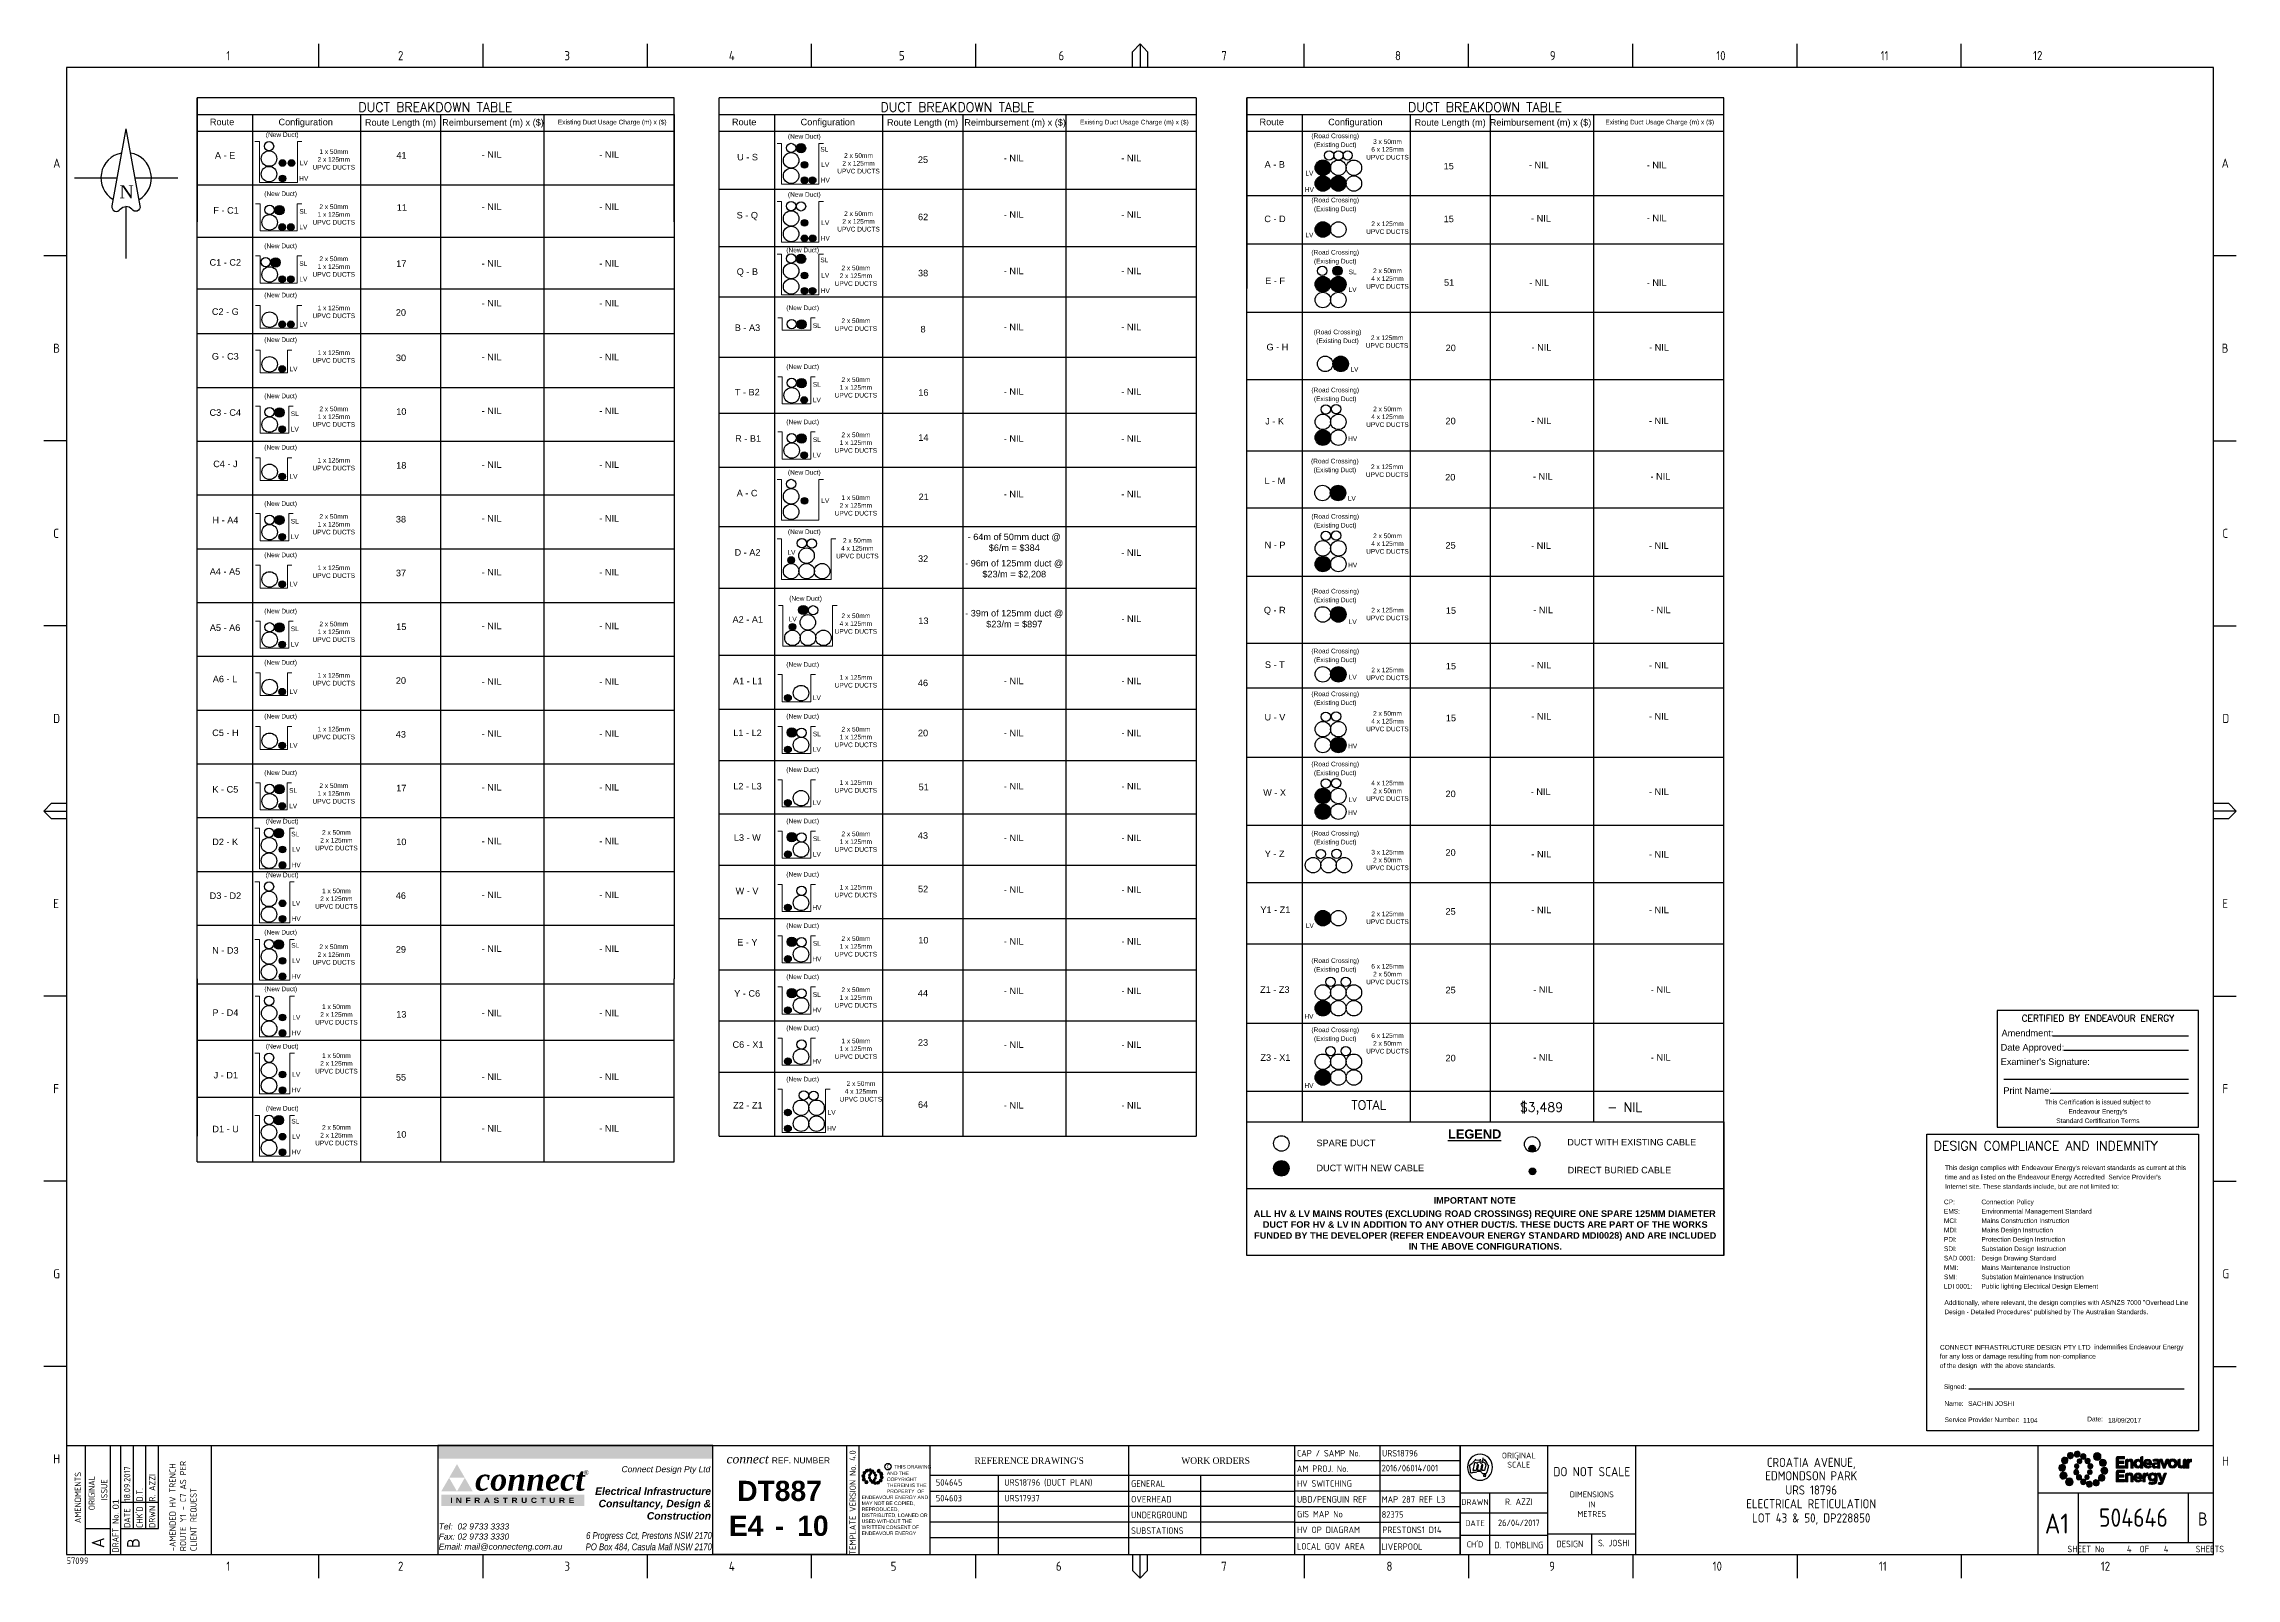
# Paper-space layout 'Sheet(4)' of a CAD drawing. Header units: metres, sheet in millimetres. Extents: x -29 to 809, y -3 to 584.
import ezdxf
from ezdxf.enums import TextEntityAlignment as Align

# ---------------------------------------------------------------- set-up
doc = ezdxf.new("R2010")
doc.units = ezdxf.units.M
doc.layers.get('0').update_dxf_attribs({"color": 6})
doc.layers.add('Notes', color=7, linetype='Continuous')
doc.layers.add('SupportsUG_SP_EXT', color=7, linetype='Continuous')
doc.styles.add('ABlkR8pt', font='', dxfattribs={"height": 2.0202})
doc.styles.add('ANI10pt', font='ARIALNI.TTF', dxfattribs={"height": 2.5863})
doc.styles.add('AR07pt', font='arial.ttf', dxfattribs={"height": 1.7978})
doc.styles.add('AR09pt', font='arial.ttf', dxfattribs={"height": 2.3115})
doc.styles.add('ARB30pt', font='arialbd.ttf', dxfattribs={"height": 7.705})
doc.styles.add('ARBI11pt', font='arialbi.ttf', dxfattribs={"height": 2.8252})
doc.styles.add('ARI09pt', font='ariali.ttf', dxfattribs={"height": 2.3115})
doc.styles.add('ARIAL', font='arial.ttf', dxfattribs={"height": 2})
doc.styles.add('Elec', font='romand__.ttf')
doc.styles.add('iecARIAL', font='arial.ttf', dxfattribs={"height": 2})
doc.styles.add('iecISOCP', font='isocp.shx')
doc.styles.add('iecNAME', font='times.ttf')
doc.styles.add('iecTimesNewRoman', font='times.ttf')
doc.styles.get("Standard").update_dxf_attribs({"font": 'arial.ttf'})
doc.styles.add('TNRBI36pt', font='timesbi.ttf', dxfattribs={"height": 8.601})
doc.styles.add('TNRI14pt', font='timesi.ttf', dxfattribs={"height": 3.4292})
doc.styles.get('ABlkR8pt').set_extended_font_data('Arial Black')

psp = doc.layouts.new('Sheet(4)')

# ---------------------------------------------------------------- texts
at = {"layer": 'Notes', "style": 'Elec'}
for s, p in [('DUCT BREAKDOWN TABLE', (120.83, 559.61)), ('DUCT BREAKDOWN TABLE', (320.32, 559.6)), ('DUCT BREAKDOWN TABLE', (521.91, 559.61)), ('TOTAL', (477.5, 178.22))]:
    psp.add_text(s, height=3.5, dxfattribs=at).set_placement(p, align=Align.MIDDLE_CENTER)
at = {"layer": 'Notes'}
for s, p in [('(New Duct)', (62.3, 549.98)), ('(New Duct)', (261.8, 549.3)), ('(Road Crossing)', (464.67, 549.52)), ('(Existing Duct)', (464.67, 546.14)), ('LV', (70.56, 539.18)), ('SL', (269.47, 544.37)), ('LV', (269.82, 538.5)), ('HV', (70.56, 533.26)), ('HV', (269.82, 532.58)), ('HV', (454.8, 529.01)), ('LV', (454.8, 535.25)), ('(New Duct)', (61.7, 527.4)), ('SL', (70.39, 520.62)), ('(New Duct)', (261.8, 527.11)), ('(Road Crossing)', (464.67, 524.99)), ('(Existing Duct)', (464.67, 521.62)), ('LV', (70.39, 514.7)), ('LV', (269.82, 516.3)), ('LV', (454.8, 511.67)), ('(New Duct)', (61.7, 507.48)), ('(New Duct)', (261.19, 505.89)), ('HV', (269.82, 510.38)), ('(Road Crossing)', (464.67, 505.01)), ('SL', (70.39, 500.7)), ('LV', (70.39, 494.78)), ('SL', (269.47, 502.09)), ('LV', (269.82, 496.22)), ('(Existing Duct)', (464.67, 501.63)), ('SL', (471.32, 497.51)), ('(New Duct)', (61.7, 488.68)), ('HV', (269.82, 490.3)), ('LV', (471.32, 490.75)), ('LV', (70.39, 477.53)), ('(New Duct)', (261.19, 483.8)), ('(New Duct)', (61.7, 471.6)), ('SL', (266.61, 477.01)), ('(Road Crossing)', (465.55, 474.57)), ('(Existing Duct)', (465.55, 471.2)), ('(New Duct)', (261.19, 461.3)), ('LV', (66.64, 460.44)), ('SL', (266.61, 454.52)), ('(Road Crossing)', (464.67, 452.39)), ('LV', (472.01, 460.31)), ('(New Duct)', (61.7, 450.12)), ('LV', (266.61, 448.6)), ('(Existing Duct)', (464.67, 449.02)), ('SL', (67.12, 443.33)), ('LV', (67.12, 437.41)), ('(New Duct)', (261.19, 440.2)), ('(New Duct)', (61.7, 430.48)), ('SL', (266.61, 433.42)), ('LV', (266.61, 427.5)), ('HV', (471.35, 433.81)), ('LV', (66.64, 419.33)), ('(New Duct)', (261.8, 420.89)), ('(Road Crossing)', (464.54, 425.23)), ('(Existing Duct)', (464.54, 421.86)), ('LV', (471, 410.97)), ('(New Duct)', (61.7, 409)), ('SL', (67.12, 402.22)), ('LV', (269.82, 410.08)), ('(Road Crossing)', (464.67, 404.08)), ('LV', (67.12, 396.3)), ('(New Duct)', (261.8, 398.23)), ('(Existing Duct)', (464.67, 400.7)), ('(New Duct)', (61.7, 389.37)), ('LV', (256.89, 390.31)), ('HV', (471.35, 385.49)), ('LV', (66.64, 378.22)), ('(New Duct)', (262.29, 372.72)), ('(Road Crossing)', (464.67, 375.51)), ('(Existing Duct)', (464.67, 372.14)), ('(New Duct)', (61.7, 367.89)), ('SL', (67.12, 361.11)), ('LV', (257.38, 364.8)), ('LV', (471.35, 363.79)), ('LV', (67.12, 355.19)), ('(Road Crossing)', (464.67, 352.63)), ('(New Duct)', (61.7, 348.26)), ('(New Duct)', (261.19, 347.48)), ('(Existing Duct)', (464.67, 349.26)), ('LV', (66.64, 337.11)), ('(Road Crossing)', (464.67, 336.25)), ('LV', (471.35, 342.64)), ('(New Duct)', (61.7, 327.71)), ('(New Duct)', (261.19, 327.69)), ('LV', (266.61, 334.77)), ('(Existing Duct)', (464.67, 332.88)), ('SL', (266.61, 320.91)), ('LV', (66.64, 316.55)), ('LV', (266.61, 314.99)), ('HV', (471.35, 316.35)), ('(New Duct)', (61.7, 306.12)), ('(New Duct)', (261.19, 307.3)), ('(Road Crossing)', (464.67, 309.44)), ('(Existing Duct)', (464.67, 306.06)), ('SL', (66.47, 299.33)), ('LV', (66.47, 293.41)), ('LV', (266.61, 294.6)), ('LV', (471.35, 295.76)), ('(New Duct)', (62.3, 287.59)), ('(New Duct)', (261.19, 287.67)), ('HV', (471.35, 290.85)), ('SL', (67.31, 282.65)), ('LV', (67.66, 276.78)), ('SL', (266.61, 280.89)), ('(Road Crossing)', (464.67, 282.99)), ('(Existing Duct)', (464.67, 279.61)), ('HV', (67.66, 270.86)), ('LV', (266.61, 274.97)), ('(New Duct)', (62.3, 267.03)), ('(New Duct)', (261.19, 267.29)), ('LV', (67.66, 256.23)), ('HV', (266.61, 254.59)), ('(New Duct)', (61.7, 245.14)), ('HV', (67.66, 250.31)), ('(New Duct)', (261.19, 247.66)), ('LV', (454.97, 247.69)), ('SL', (67.31, 240.1)), ('HV', (266.61, 234.96)), ('SL', (266.61, 240.88)), ('HV', (67.66, 228.31)), ('LV', (67.66, 234.23)), ('(New Duct)', (261.19, 228.11)), ('(Road Crossing)', (464.67, 234.3)), ('(Existing Duct)', (464.67, 230.93)), ('(New Duct)', (61.75, 223.48)), ('SL', (266.61, 221.33)), ('LV', (67.71, 212.56)), ('HV', (266.61, 215.41)), ('HV', (454.63, 213.02)), ('(New Duct)', (62.31, 201.58)), ('HV', (67.71, 206.64)), ('(New Duct)', (261.19, 208.55)), ('(Road Crossing)', (464.67, 207.84)), ('(Existing Duct)', (464.67, 204.47)), ('HV', (266.61, 195.85)), ('HV', (67.67, 184.85)), ('LV', (67.67, 190.77)), ('(New Duct)', (261.19, 189)), ('HV', (454.63, 186.56)), ('(New Duct)', (62.31, 177.84)), ('LV', (272.24, 176.3)), ('SL', (67.32, 172.9)), ('HV', (272.24, 170.2)), ('HV', (67.67, 161.12)), ('LV', (67.67, 167.04))]:
    psp.add_text(s, height=1.79, dxfattribs=at).set_placement(p, align=Align.TOP_CENTER)
at = {"layer": 'Notes', "style": 'Elec'}
for s, p in [('$3,489', (535.22, 175.64)), ('- NIL', (568.57, 175.64))]:
    psp.add_text(s, height=3.5, dxfattribs=at).set_placement(p)
at = {"layer": 'Notes', "attachment_point": 1}
for s, insert, char_height, width in [('{\\C7;Route}', (34.67, 555.19), 2.5, 21.3007), ('{\\C7;Configuration}', (60.9, 555.15), 2.5, 31.8297), ('{\\C7;Route Length (m)}', (93.91, 554.99), 2.5, 28.8337), ('{\\C7;Reimbursement (m) x ($)}', (123.47, 555.01), 2.5, 38.7746), ('{\\C7;Existing Duct Usage Charge (m) x ($)}', (167.64, 554.78), 1.79, 41.6723), ('{\\C7;Route}', (234.17, 555.18), 2.5, 21.3007), ('{\\C7;Configuration}', (260.4, 555.15), 2.5, 31.8297), ('{\\C7;Route Length (m)}', (293.41, 554.98), 2.5, 28.8337), ('{\\C7;Reimbursement (m) x ($)}', (322.96, 555), 2.5, 38.7746), ('{\\C7;Existing Duct Usage Charge (m) x ($)}', (367.14, 554.77), 1.79, 41.6723), ('{\\C7;Route}', (435.76, 555.19), 2.5, 21.3007), ('{\\C7;Configuration}', (461.99, 555.15), 2.5, 31.8297), ('{\\C7;Route Length (m)}', (494.99, 554.99), 2.5, 28.8337), ('{\\C7;Reimbursement (m) x ($)}', (523.72, 555.01), 2.5, 38.7746), ('{\\C7;Existing Duct Usage Charge (m) x ($)}', (567.89, 554.78), 1.79, 41.6723), ('\\pi6.7988;{\\C7;A - E}', (29.8, 542.42), 2.5, 21.1726), ('\\pi13.701;{\\C7;41}', (92.24, 542.42), 2.5, 30.6013), ('\\pi21.261;{\\C7;- NIL}', (117.28, 542.74), 2.5, 49.8559), ('\\pi21.261;{\\C7;- NIL}', (162.22, 542.74), 2.5, 49.8559), ('\\pi6.8371;{\\C7;U - S}', (229.3, 541.74), 2.5, 21.1726), ('\\pi13.479;{\\C7;25}', (291.74, 540.77), 2.5, 30.6013), ('\\pi21.261;{\\C7;- NIL}', (316.78, 541.37), 2.5, 49.8559), ('\\pi21.261;{\\C7;- NIL}', (361.71, 541.37), 2.5, 49.8559), ('\\pi6.7979;{\\C7;A - B}', (430.89, 538.96), 2.5, 21.1726), ('\\pi13.618;{\\C7;15}', (492.5, 538.3), 2.5, 30.6013), ('\\pi21.261;{\\C7;- NIL}', (517.44, 538.71), 2.5, 49.8559), ('\\pi21.261;{\\C7;- NIL}', (562.47, 538.7), 2.5, 49.8559), ('\\pi6.1993;{\\C7;F - C1}', (29.8, 521.4), 2.5, 21.1726), ('\\pi13.869;{\\C7;11}', (92.24, 522.5), 2.5, 30.6013), ('\\pi21.261;{\\C7;- NIL}', (117.28, 522.82), 2.5, 49.8559), ('\\pi21.261;{\\C7;- NIL}', (162.22, 522.82), 2.5, 49.8559), ('\\pi6.6538;{\\C7;S - Q}', (229.3, 519.55), 2.5, 21.1726), ('\\pi21.261;{\\C7;- NIL}', (316.78, 519.81), 2.5, 49.8559), ('\\pi21.261;{\\C7;- NIL}', (361.71, 519.81), 2.5, 49.8559), ('\\pi13.516;{\\C7;62}', (291.74, 518.88), 2.5, 30.6013), ('\\pi6.6922;{\\C7;C - D}', (430.89, 518.14), 2.5, 21.1726), ('\\pi13.618;{\\C7;15}', (492.5, 518.12), 2.5, 30.6013), ('\\pi21.261;{\\C7;- NIL}', (518.25, 518.34), 2.5, 49.8559), ('\\pi21.261;{\\C7;- NIL}', (562.48, 518.47), 2.5, 49.8559), ('\\pi4.749;{\\C7;C1 - C2}', (29.8, 501.49), 2.5, 21.1726), ('\\pi13.628;{\\C7;17}', (92.24, 501), 2.5, 30.6013), ('\\pi21.261;{\\C7;- NIL}', (117.28, 501.12), 2.5, 49.8559), ('\\pi21.261;{\\C7;- NIL}', (162.22, 501.12), 2.5, 49.8559), ('\\pi6.6794;{\\C7;Q - B}', (229.3, 497.98), 2.5, 21.1726), ('\\pi13.508;{\\C7;38}', (291.74, 497.41), 2.5, 30.6013), ('\\pi21.261;{\\C7;- NIL}', (316.78, 498.24), 2.5, 49.8559), ('\\pi21.261;{\\C7;- NIL}', (361.71, 498.24), 2.5, 49.8559), ('\\pi7.0213;{\\C7;E - F}', (430.89, 494.45), 2.5, 21.1726), ('\\pi21.261;{\\C7;- NIL}', (117.28, 485.9), 2.5, 49.8559), ('\\pi21.261;{\\C7;- NIL}', (162.22, 485.9), 2.5, 49.8559), ('\\pi13.751;{\\C7;51}', (492.5, 493.82), 2.5, 30.6013), ('\\pi21.261;{\\C7;- NIL}', (517.54, 493.75), 2.5, 49.8559), ('\\pi21.261;{\\C7;- NIL}', (562.47, 493.75), 2.5, 49.8559), ('\\pi5.64;{\\C7;C2 - G}', (29.8, 482.69), 2.5, 21.1726), ('\\pi13.493;{\\C7;20}', (92.24, 482.37), 2.5, 30.6013), ('\\pi5.941;{\\C7;B - A3}', (229.3, 476.54), 2.5, 21.1726), ('\\pi14.477;{\\C7;8}', (291.74, 475.98), 2.5, 30.6013), ('\\pi21.261;{\\C7;- NIL}', (316.78, 476.81), 2.5, 49.8559), ('\\pi21.261;{\\C7;- NIL}', (361.71, 476.81), 2.5, 49.8559), ('\\pi6.6487;{\\C7;G - H}', (431.77, 469.15), 2.5, 21.1726), ('\\pi5.6161;{\\C7;G - C3}', (29.8, 465.6), 2.5, 21.1726), ('\\pi13.515;{\\C7;30}', (92.24, 465.03), 2.5, 30.6013), ('\\pi21.261;{\\C7;- NIL}', (117.28, 465.34), 2.5, 49.8559), ('\\pi21.261;{\\C7;- NIL}', (162.22, 465.34), 2.5, 49.8559), ('\\pi13.493;{\\C7;20}', (493.38, 468.83), 2.5, 30.6013), ('\\pi21.261;{\\C7;- NIL}', (518.42, 469.05), 2.5, 49.8559), ('\\pi21.261;{\\C7;- NIL}', (563.36, 469.05), 2.5, 49.8559), ('\\pi4.7413;{\\C7;C3 - C4}', (29.8, 444.12), 2.5, 21.1726), ('\\pi13.632;{\\C7;10}', (92.24, 444.47), 2.5, 30.6013), ('\\pi21.261;{\\C7;- NIL}', (117.28, 444.79), 2.5, 49.8559), ('\\pi21.261;{\\C7;- NIL}', (162.22, 444.79), 2.5, 49.8559), ('\\pi5.9649;{\\C7;T - B2}', (229.3, 451.92), 2.5, 21.1726), ('\\pi13.629;{\\C7;16}', (291.74, 451.77), 2.5, 30.6013), ('\\pi21.261;{\\C7;- NIL}', (316.78, 452.15), 2.5, 49.8559), ('\\pi21.261;{\\C7;- NIL}', (361.71, 452.15), 2.5, 49.8559), ('\\pi7.0469;{\\C7;J - K}', (430.89, 440.81), 2.5, 21.1726), ('\\pi13.493;{\\C7;20}', (493.33, 440.89), 2.5, 30.6013), ('\\pi21.261;{\\C7;- NIL}', (518.36, 440.97), 2.5, 49.8559), ('\\pi21.261;{\\C7;- NIL}', (563.3, 440.97), 2.5, 49.8559), ('\\pi6.0953;{\\C7;R - B1}', (229.3, 434.2), 2.5, 21.1726), ('\\pi13.633;{\\C7;14}', (291.74, 434.55), 2.5, 30.6013), ('\\pi21.261;{\\C7;- NIL}', (316.78, 434.2), 2.5, 49.8559), ('\\pi21.261;{\\C7;- NIL}', (361.71, 434.2), 2.5, 49.8559), ('\\pi6.1516;{\\C7;C4 - J}', (29.8, 424.49), 2.5, 21.1726), ('\\pi13.625;{\\C7;18}', (92.24, 423.92), 2.5, 30.6013), ('\\pi21.261;{\\C7;- NIL}', (117.28, 424.23), 2.5, 49.8559), ('\\pi21.261;{\\C7;- NIL}', (162.22, 424.23), 2.5, 49.8559), ('\\pi13.493;{\\C7;20}', (493.2, 419.4), 2.5, 30.6013), ('\\pi21.261;{\\C7;- NIL}', (518.95, 419.71), 2.5, 49.8559), ('\\pi21.261;{\\C7;- NIL}', (563.88, 419.71), 2.5, 49.8559), ('\\pi6.6777;{\\C7;A - C}', (229.3, 413.33), 2.5, 21.1726), ('\\pi13.73;{\\C7;21}', (291.74, 411.9), 2.5, 30.6013), ('\\pi21.261;{\\C7;- NIL}', (316.78, 412.95), 2.5, 49.8559), ('\\pi21.261;{\\C7;- NIL}', (361.71, 412.95), 2.5, 49.8559), ('\\pi6.8687;{\\C7;L - M}', (430.76, 418.03), 2.5, 21.1726), ('\\pi5.8617;{\\C7;H - A4}', (29.81, 403.01), 2.5, 21.1726), ('\\pi13.508;{\\C7;38}', (92.24, 403.36), 2.5, 30.6013), ('\\pi21.261;{\\C7;- NIL}', (117.28, 403.68), 2.5, 49.8559), ('\\pi21.261;{\\C7;- NIL}', (162.22, 403.68), 2.5, 49.8559), ('\\pi1.2537;{\\C7;- 64m of 50mm duct @ \\P\\pi9.3104;$6/m = $384}', (322.97, 396.61), 2.5, 37.8415), ('\\pi5.8642;{\\C7;D - A2}', (229.3, 390.67), 2.5, 21.1726), ('\\pi13.524;{\\C7;32}', (291.74, 388.26), 2.5, 30.6013), ('\\pi0.28247;{\\C7;- 96m of 125mm duct @ \\P\\pi6.8752;$23/m = $2,208}', (322.97, 386.54), 2.5, 37.8415), ('\\pi21.261;{\\C7;- NIL}', (361.71, 390.6), 2.5, 49.8559), ('\\pi6.8175;{\\C7;N - P}', (430.89, 393.52), 2.5, 21.1726), ('\\pi13.479;{\\C7;25}', (493.33, 393.38), 2.5, 30.6013), ('\\pi21.261;{\\C7;- NIL}', (518.26, 393.27), 2.5, 49.8559), ('\\pi21.261;{\\C7;- NIL}', (563.3, 393.27), 2.5, 49.8559), ('\\pi4.8325;{\\C7;A4 - A5}', (29.8, 383.38), 2.5, 21.1726), ('\\pi13.511;{\\C7;37}', (92.24, 382.8), 2.5, 30.6013), ('\\pi21.261;{\\C7;- NIL}', (117.28, 383.12), 2.5, 49.8559), ('\\pi21.261;{\\C7;- NIL}', (162.22, 383.12), 2.5, 49.8559), ('\\pi6.5123;{\\C7;Q - R}', (430.89, 368.62), 2.5, 21.1726), ('\\pi21.261;{\\C7;- NIL}', (519.08, 368.68), 2.5, 49.8559), ('\\pi21.261;{\\C7;- NIL}', (564.01, 368.68), 2.5, 49.8559), ('\\pi4.8428;{\\C7;A5 - A6}', (29.81, 361.9), 2.5, 21.1726), ('\\pi13.618;{\\C7;15}', (92.24, 362.25), 2.5, 30.6013), ('\\pi21.261;{\\C7;- NIL}', (117.28, 362.57), 2.5, 49.8559), ('\\pi21.261;{\\C7;- NIL}', (162.22, 362.57), 2.5, 49.8559), ('\\pi5.0832;{\\C7;A2 - A1}', (229.3, 365.04), 2.5, 21.1726), ('\\pi13.628;{\\C7;13}', (291.74, 364.52), 2.5, 30.6013), ('\\pi0.28247;{\\C7;- 39m of 125mm duct @ \\P\\pi8.3341;$23/m = $897}', (322.98, 367.43), 2.5, 37.8415), ('\\pi21.261;{\\C7;- NIL}', (361.72, 365.34), 2.5, 49.8559), ('\\pi13.618;{\\C7;15}', (493.33, 368.44), 2.5, 30.6013), ('\\pi6.9164;{\\C7;S - T}', (430.89, 347.77), 2.5, 21.1726), ('\\pi13.618;{\\C7;15}', (493.33, 347.2), 2.5, 30.6013), ('\\pi21.261;{\\C7;- NIL}', (518.37, 347.58), 2.5, 49.8559), ('\\pi21.261;{\\C7;- NIL}', (563.3, 347.58), 2.5, 49.8559), ('\\pi5.9896;{\\C7;A6 - L}', (29.8, 342.27), 2.5, 21.1726), ('\\pi13.493;{\\C7;20}', (92.24, 341.69), 2.5, 30.6013), ('\\pi21.261;{\\C7;- NIL}', (117.28, 341.3), 2.5, 49.8559), ('\\pi21.261;{\\C7;- NIL}', (162.22, 341.3), 2.5, 49.8559), ('\\pi5.2768;{\\C7;A1 - L1}', (229.3, 341.48), 2.5, 21.1726), ('\\pi13.461;{\\C7;46}', (291.74, 340.79), 2.5, 30.6013), ('\\pi21.261;{\\C7;- NIL}', (316.79, 341.54), 2.5, 49.8559), ('\\pi21.261;{\\C7;- NIL}', (361.72, 341.54), 2.5, 49.8559), ('\\pi6.7595;{\\C7;U - V}', (430.89, 327.69), 2.5, 21.1726), ('\\pi13.618;{\\C7;15}', (493.33, 327.38), 2.5, 30.6013), ('\\pi21.261;{\\C7;- NIL}', (518.37, 328), 2.5, 49.8559), ('\\pi21.261;{\\C7;- NIL}', (563.3, 328), 2.5, 49.8559), ('\\pi5.7687;{\\C7;C5 - H}', (29.8, 321.71), 2.5, 21.1726), ('\\pi13.46;{\\C7;43}', (92.24, 321.14), 2.5, 30.6013), ('\\pi21.261;{\\C7;- NIL}', (117.28, 321.45), 2.5, 49.8559), ('\\pi21.261;{\\C7;- NIL}', (162.22, 321.45), 2.5, 49.8559), ('\\pi5.3697;{\\C7;L1 - L2}', (229.3, 321.69), 2.5, 21.1726), ('\\pi13.493;{\\C7;20}', (291.74, 321.65), 2.5, 30.6013), ('\\pi21.261;{\\C7;- NIL}', (316.79, 321.63), 2.5, 49.8559), ('\\pi21.261;{\\C7;- NIL}', (361.72, 321.63), 2.5, 49.8559), ('\\pi5.8353;{\\C7;K - C5}', (29.8, 300.12), 2.5, 21.1726), ('\\pi13.628;{\\C7;17}', (92.24, 300.58), 2.5, 30.6013), ('\\pi21.261;{\\C7;- NIL}', (117.28, 300.9), 2.5, 49.8559), ('\\pi21.261;{\\C7;- NIL}', (162.22, 300.9), 2.5, 49.8559), ('\\pi5.3569;{\\C7;L2 - L3}', (229.3, 301.31), 2.5, 21.1726), ('\\pi13.751;{\\C7;51}', (291.74, 300.98), 2.5, 30.6013), ('\\pi21.261;{\\C7;- NIL}', (316.79, 301.31), 2.5, 49.8559), ('\\pi21.261;{\\C7;- NIL}', (361.72, 301.31), 2.5, 49.8559), ('\\pi6.2539;{\\C7;W - X}', (430.89, 298.88), 2.5, 21.1726), ('\\pi13.493;{\\C7;20}', (493.33, 298.38), 2.5, 30.6013), ('\\pi21.261;{\\C7;- NIL}', (518.14, 299.21), 2.5, 49.8559), ('\\pi21.261;{\\C7;- NIL}', (563.31, 299.21), 2.5, 49.8559), ('\\pi5.7756;{\\C7;D2 - K}', (29.8, 280.03), 2.5, 21.1726), ('\\pi13.632;{\\C7;10}', (92.24, 280.03), 2.5, 30.6013), ('\\pi21.261;{\\C7;- NIL}', (117.28, 280.34), 2.5, 49.8559), ('\\pi21.261;{\\C7;- NIL}', (162.22, 280.34), 2.5, 49.8559), ('\\pi5.5914;{\\C7;L3 - W}', (229.3, 281.68), 2.5, 21.1726), ('\\pi13.46;{\\C7;43}', (291.74, 282.46), 2.5, 30.6013), ('\\pi21.261;{\\C7;- NIL}', (316.79, 281.56), 2.5, 49.8559), ('\\pi21.261;{\\C7;- NIL}', (361.72, 281.56), 2.5, 49.8559), ('\\pi6.8516;{\\C7;Y - Z}', (430.89, 275.44), 2.5, 21.1726), ('\\pi13.493;{\\C7;20}', (493.33, 275.99), 2.5, 30.6013), ('\\pi21.261;{\\C7;- NIL}', (518.38, 275.35), 2.5, 49.8559), ('\\pi21.261;{\\C7;- NIL}', (563.31, 275.26), 2.5, 49.8559), ('\\pi21.261;{\\C7;- NIL}', (117.28, 259.79), 2.5, 49.8559), ('\\pi21.261;{\\C7;- NIL}', (162.22, 259.79), 2.5, 49.8559), ('\\pi6.2565;{\\C7;W - V}', (229.3, 261.29), 2.5, 21.1726), ('\\pi13.523;{\\C7;52}', (291.74, 262.01), 2.5, 30.6013), ('\\pi21.261;{\\C7;- NIL}', (316.79, 261.84), 2.5, 49.8559), ('\\pi21.261;{\\C7;- NIL}', (361.72, 261.84), 2.5, 49.8559), ('\\pi4.7967;{\\C7;D3 - D2}', (29.8, 259.47), 2.5, 21.1726), ('\\pi13.461;{\\C7;46}', (92.24, 259.47), 2.5, 30.6013), ('\\pi5.1864;{\\C7;Y1 - Z1}', (430.89, 254.08), 2.5, 21.1726), ('\\pi13.479;{\\C7;25}', (493.33, 253.45), 2.5, 30.6013), ('\\pi21.261;{\\C7;- NIL}', (518.38, 254.01), 2.5, 49.8559), ('\\pi21.261;{\\C7;- NIL}', (563.31, 254.01), 2.5, 49.8559), ('\\pi5.7534;{\\C7;N - D3}', (29.81, 238.56), 2.5, 21.1726), ('\\pi13.486;{\\C7;29}', (92.24, 238.92), 2.5, 30.6013), ('\\pi21.261;{\\C7;- NIL}', (117.28, 239.23), 2.5, 49.8559), ('\\pi21.261;{\\C7;- NIL}', (162.22, 239.23), 2.5, 49.8559), ('\\pi6.8567;{\\C7;E - Y}', (229.3, 241.67), 2.5, 21.1726), ('\\pi13.632;{\\C7;10}', (291.74, 242.45), 2.5, 30.6013), ('\\pi21.261;{\\C7;- NIL}', (316.79, 242.02), 2.5, 49.8559), ('\\pi21.261;{\\C7;- NIL}', (361.72, 242.02), 2.5, 49.8559), ('\\pi5.7227;{\\C7;Y - C6}', (229.3, 222.11), 2.5, 21.1726), ('\\pi13.465;{\\C7;44}', (291.74, 222.22), 2.5, 30.6013), ('\\pi21.261;{\\C7;- NIL}', (316.79, 223.08), 2.5, 49.8559), ('\\pi21.261;{\\C7;- NIL}', (361.72, 223.08), 2.5, 49.8559), ('\\pi5.073;{\\C7;Z1 - Z3}', (430.89, 223.57), 2.5, 21.1726), ('\\pi13.479;{\\C7;25}', (493.33, 223.39), 2.5, 30.6013), ('\\pi21.261;{\\C7;- NIL}', (519.08, 223.62), 2.5, 49.8559), ('\\pi21.261;{\\C7;- NIL}', (564.01, 223.62), 2.5, 49.8559), ('\\pi5.8566;{\\C7;P - D4}', (29.81, 214.76), 2.5, 21.1726), ('\\pi13.628;{\\C7;13}', (92.25, 214.13), 2.5, 30.6013), ('\\pi21.261;{\\C7;- NIL}', (117.29, 214.61), 2.5, 49.8559), ('\\pi21.261;{\\C7;- NIL}', (162.22, 214.61), 2.5, 49.8559), ('\\pi5.0738;{\\C7;C6 - X1}', (229.3, 202.56), 2.5, 21.1726), ('\\pi13.489;{\\C7;23}', (291.74, 203.35), 2.5, 30.6013), ('\\pi21.261;{\\C7;- NIL}', (316.79, 202.55), 2.5, 49.8559), ('\\pi21.261;{\\C7;- NIL}', (361.72, 202.55), 2.5, 49.8559), ('\\pi5.2162;{\\C7;Z3 - X1}', (430.89, 197.58), 2.5, 21.1726), ('\\pi13.493;{\\C7;20}', (493.33, 197.4), 2.5, 30.6013), ('\\pi21.261;{\\C7;- NIL}', (519.08, 197.64), 2.5, 49.8559), ('\\pi21.261;{\\C7;- NIL}', (564.01, 197.64), 2.5, 49.8559), ('\\pi6.2965;{\\C7;J - D1}', (29.81, 190.86), 2.5, 21.1726), ('\\pi13.501;{\\C7;55}', (92.25, 190.05), 2.5, 30.6013), ('\\pi21.261;{\\C7;- NIL}', (117.29, 190.29), 2.5, 49.8559), ('\\pi21.261;{\\C7;- NIL}', (162.22, 190.29), 2.5, 49.8559), ('\\pi5.3143;{\\C7;Z2 - Z1}', (229.3, 179.37), 2.5, 21.1726), ('\\pi13.508;{\\C7;64}', (291.74, 179.62), 2.5, 30.6013), ('\\pi21.261;{\\C7;- NIL}', (316.79, 179.36), 2.5, 49.8559), ('\\pi21.261;{\\C7;- NIL}', (361.72, 179.36), 2.5, 49.8559), ('\\pi5.8165;{\\C7;D1 - U}', (29.81, 170.28), 2.5, 21.1726), ('\\pi13.632;{\\C7;10}', (92.25, 168.24), 2.5, 30.6013), ('\\pi21.261;{\\C7;- NIL}', (117.29, 170.55), 2.5, 49.8559), ('\\pi21.261;{\\C7;- NIL}', (162.22, 170.55), 2.5, 49.8559)]:
    psp.add_mtext(s, dxfattribs=dict(at, insert=insert, char_height=char_height, width=width))
at = {"layer": 'Notes', "lineweight": 0, "char_height": 1.79, "attachment_point": 2}
for s, insert, width in [('\\P3 x 50mm\\P6 x 125mm\\PUPVC DUCTS', (484.64, 550.3), 18.2053), (' \\P1 x 50mm\\P2 x 125mm\\PUPVC DUCTS', (82.01, 546.48), 18.2053), ('\\P2 x 50mm\\P2 x 125mm\\PUPVC DUCTS', (282.52, 544.99), 18.2053), (' \\P2 x 50mm\\P1 x 125mm\\PUPVC DUCTS', (82.01, 525.43), 18.2053), ('\\P2 x 50mm\\P2 x 125mm\\PUPVC DUCTS', (282.52, 522.8), 18.2053), ('\\P2 x 125mm\\PUPVC DUCTS', (484.64, 518.89), 18.2053), (' \\P2 x 50mm\\P1 x 125mm\\PUPVC DUCTS', (82.01, 505.51), 18.2053), (' \\P2 x 50mm\\P2 x 125mm\\PUPVC DUCTS', (281.5, 502.01), 18.2053), ('\\P2 x 50mm\\P4 x 125mm\\PUPVC DUCTS', (484.64, 500.94), 18.2053), (' \\P1 x 125mm\\PUPVC DUCTS', (82.01, 486.71), 18.2053), (' \\P2 x 50mm\\PUPVC DUCTS', (281.5, 481.83), 18.2053), ('\\P2 x 125mm\\PUPVC DUCTS', (484.48, 475.36), 18.2053), (' \\P1 x 125mm\\PUPVC DUCTS', (82.01, 469.63), 18.2053), (' \\P2 x 50mm\\P1 x 125mm\\PUPVC DUCTS', (281.5, 459.33), 18.2053), (' \\P2 x 50mm\\P1 x 125mm\\PUPVC DUCTS', (82.01, 448.15), 18.2053), ('\\P2 x 50mm\\P4 x 125mm\\PUPVC DUCTS', (484.64, 448.11), 18.2053), (' \\P2 x 50mm\\P1 x 125mm\\PUPVC DUCTS', (281.5, 438.23), 18.2053), (' \\P1 x 125mm\\PUPVC DUCTS', (82.01, 428.52), 18.2053), ('\\P2 x 125mm\\PUPVC DUCTS', (484.51, 426.02), 18.2053), (' \\P1 x 50mm\\P2 x 125mm\\PUPVC DUCTS', (281.5, 414.24), 18.2053), (' \\P2 x 50mm\\P1 x 125mm\\PUPVC DUCTS', (82.01, 407.04), 18.2053), ('\\P2 x 50mm\\P4 x 125mm\\PUPVC DUCTS', (282.07, 397.87), 19.1158), ('2 x 50mm\\P4 x 125mm\\PUPVC DUCTS', (484.64, 396.65), 18.2053), (' \\P1 x 125mm\\PUPVC DUCTS', (82.01, 387.41), 18.2053), (' \\P2 x 50mm\\P1 x 125mm\\PUPVC DUCTS', (82.01, 365.93), 18.2053), (' \\P2 x 50mm\\P4 x 125mm\\PUPVC DUCTS', (281.5, 369.07), 18.2053), ('\\P2 x 125mm\\PUPVC DUCTS', (484.64, 371.23), 18.2053), ('\\P2 x 125mm\\PUPVC DUCTS', (484.64, 348.35), 18.2053), (' \\P1 x 125mm\\PUPVC DUCTS', (82.01, 346.3), 18.2053), (' \\P1 x 125mm\\PUPVC DUCTS', (281.5, 345.51), 18.2053), ('2 x 50mm\\P4 x 125mm\\PUPVC DUCTS', (484.64, 328.79), 18.2053), (' \\P1 x 125mm\\PUPVC DUCTS', (82.01, 325.74), 18.2053), (' \\P2 x 50mm\\P1 x 125mm\\PUPVC DUCTS', (281.5, 325.72), 18.2053), (' \\P1 x 125mm\\PUPVC DUCTS', (281.5, 305.34), 18.2053), ('\\P4 x 125mm\\P2 x 50mm\\PUPVC DUCTS', (484.64, 305.15), 18.2053), (' \\P2 x 50mm\\P1 x 125mm\\PUPVC DUCTS', (82.01, 304.15), 18.2053), ('2 x 50mm\\P2 x 125mm\\PUPVC DUCTS', (83.02, 283.28), 18.2053), (' \\P2 x 50mm\\P1 x 125mm\\PUPVC DUCTS', (281.5, 285.71), 18.2053), ('\\P3 x 125mm\\P2 x 50mm\\PUPVC DUCTS', (484.64, 278.71), 18.2053), ('1 x 50mm\\P2 x 125mm\\PUPVC DUCTS', (83.02, 260.95), 18.2053), (' \\P1 x 125mm\\PUPVC DUCTS', (281.5, 265.32), 18.2053), ('\\P2 x 125mm\\PUPVC DUCTS', (484.64, 255.13), 18.2053), (' \\P2 x 50mm\\P2 x 125mm\\PUPVC DUCTS', (82.01, 242.59), 18.2053), (' \\P2 x 50mm\\P1 x 125mm\\PUPVC DUCTS', (281.5, 245.7), 18.2053), ('\\P6 x 125mm\\P2 x 50mm\\PUPVC DUCTS', (484.64, 235.09), 18.2053), (' \\P2 x 50mm\\P1 x 125mm\\PUPVC DUCTS', (281.5, 226.14), 18.2053), ('\\P1 x 50mm\\P2 x 125mm\\PUPVC DUCTS', (83.03, 219.68), 18.2053), (' \\P1 x 50mm\\P1 x 125mm\\PUPVC DUCTS', (281.5, 206.59), 18.2053), ('\\P6 x 125mm\\P2 x 50mm\\PUPVC DUCTS', (484.64, 208.63), 18.2053), ('\\P1 x 50mm\\P2 x 125mm\\PUPVC DUCTS', (83.03, 200.99), 18.2053), (' \\P2 x 50mm\\P4 x 125mm\\PUPVC DUCTS', (283.45, 190.27), 18.2053), ('\\P2 x 50mm\\P2 x 125mm\\PUPVC DUCTS', (83.03, 173.53), 18.2053)]:
    psp.add_mtext(s, dxfattribs=dict(at, insert=insert, width=width))

# ---------------------------------------------------------------- blocks, each defined once
blk = doc.blocks.new('EE_LOGO_SMALL')
at = {"layer": 'Notes'}
h = blk.add_hatch(color=256, dxfattribs=at)
edge = h.paths.add_edge_path()
edge.add_spline(control_points=[(-8.4, 2), (-9.2, 2), (-9.8, 1.4), (-9.8, 0.7), (-9.9, -0.1), (-9.3, -0.7), (-8.6, -0.8), (-7.8, -0.8), (-7.2, -0.2), (-7.1, 0.5), (-7.1, 1.3), (-7.7, 1.9), (-8.4, 2)], knot_values=[0, 0, 0, 0, 1, 1, 1, 2, 2, 2, 3, 3, 3, 4, 4, 4, 4], degree=3, periodic=0)
h = blk.add_hatch(color=256, dxfattribs=at)
edge = h.paths.add_edge_path()
edge.add_spline(control_points=[(-6.8, 4.5), (-7.4, 4.8), (-8.2, 4.6), (-8.6, 4), (-8.9, 3.4), (-8.7, 2.6), (-8.1, 2.2), (-7.5, 1.9), (-6.7, 2.1), (-6.3, 2.7), (-6, 3.3), (-6.2, 4.1), (-6.8, 4.5)], knot_values=[0, 0, 0, 0, 1, 1, 1, 2, 2, 2, 3, 3, 3, 4, 4, 4, 4], degree=3, periodic=0)
h = blk.add_hatch(color=256, dxfattribs=at)
edge = h.paths.add_edge_path()
edge.add_spline(control_points=[(-4.2, 5.9), (-4.6, 6.5), (-5.3, 6.6), (-5.9, 6.3), (-6.4, 5.9), (-6.6, 5.1), (-6.2, 4.6), (-5.9, 4), (-5.1, 3.8), (-4.6, 4.2), (-4, 4.6), (-3.8, 5.3), (-4.2, 5.9)], knot_values=[0, 0, 0, 0, 1, 1, 1, 2, 2, 2, 3, 3, 3, 4, 4, 4, 4], degree=3, periodic=0)
h = blk.add_hatch(color=256, dxfattribs=at)
edge = h.paths.add_edge_path()
edge.add_spline(control_points=[(-1.3, 5.9), (-1.4, 6.5), (-2, 7), (-2.6, 6.9), (-3.3, 6.9), (-3.7, 6.3), (-3.7, 5.6), (-3.6, 5), (-3, 4.5), (-2.4, 4.6), (-1.7, 4.7), (-1.3, 5.2), (-1.3, 5.9)], knot_values=[0, 0, 0, 0, 1, 1, 1, 2, 2, 2, 3, 3, 3, 4, 4, 4, 4], degree=3, periodic=0)
h = blk.add_hatch(color=256, dxfattribs=at)
edge = h.paths.add_edge_path()
edge.add_spline(control_points=[(-2.5, 2.1), (-3, 2.2), (-3.5, 1.9), (-3.6, 1.3), (-3.7, 0.8), (-3.4, 0.3), (-2.9, 0.2), (-2.4, 0.1), (-1.9, 0.4), (-1.8, 0.9), (-1.7, 1.5), (-2, 2), (-2.5, 2.1)], knot_values=[0, 0, 0, 0, 1, 1, 1, 2, 2, 2, 3, 3, 3, 4, 4, 4, 4], degree=3, periodic=0)
h = blk.add_hatch(color=256, dxfattribs=at)
edge = h.paths.add_edge_path()
edge.add_spline(control_points=[(1, 4.9), (1, 4.3), (0.5, 3.8), (-0.1, 3.8), (-0.7, 3.8), (-1.2, 4.3), (-1.2, 4.9), (-1.2, 5.5), (-0.7, 6), (-0.1, 6), (0.5, 6), (1, 5.5), (1, 4.9)], knot_values=[0, 0, 0, 0, 1, 1, 1, 2, 2, 2, 3, 3, 3, 4, 4, 4, 4], degree=3, periodic=0)
edge = h.paths.add_edge_path()
edge.add_spline(control_points=[(-1.4, 4), (-1.9, 4.1), (-2.4, 3.8), (-2.5, 3.3), (-2.6, 2.7), (-2.3, 2.2), (-1.8, 2.1), (-1.3, 2), (-0.7, 2.3), (-0.6, 2.9), (-0.5, 3.4), (-0.9, 3.9), (-1.4, 4)], knot_values=[0, 0, 0, 0, 1, 1, 1, 2, 2, 2, 3, 3, 3, 4, 4, 4, 4], degree=3, periodic=0)
h = blk.add_hatch(color=256, dxfattribs=at)
edge = h.paths.add_edge_path()
edge.add_spline(control_points=[(2.3, 2.4), (2.8, 2.8), (2.8, 3.4), (2.4, 3.9), (2, 4.3), (1.4, 4.3), (0.9, 3.9), (0.5, 3.6), (0.5, 2.9), (0.9, 2.5), (1.2, 2), (1.9, 2), (2.3, 2.4)], knot_values=[0, 0, 0, 0, 1, 1, 1, 2, 2, 2, 3, 3, 3, 4, 4, 4, 4], degree=3, periodic=0)
edge = h.paths.add_edge_path()
edge.add_spline(control_points=[(1, 4.9), (1, 4.3), (0.5, 3.8), (-0.1, 3.8), (-0.7, 3.8), (-1.2, 4.3), (-1.2, 4.9), (-1.2, 5.5), (-0.7, 6), (-0.1, 6), (0.5, 6), (1, 5.5), (1, 4.9)], knot_values=[0, 0, 0, 0, 1, 1, 1, 2, 2, 2, 3, 3, 3, 4, 4, 4, 4], degree=3, periodic=0)
h = blk.add_hatch(color=256, dxfattribs=at)
edge = h.paths.add_edge_path()
edge.add_spline(control_points=[(1, 4.9), (1, 4.3), (0.5, 3.8), (-0.1, 3.8), (-0.7, 3.8), (-1.2, 4.3), (-1.2, 4.9), (-1.2, 5.5), (-0.7, 6), (-0.1, 6), (0.5, 6), (1, 5.5), (1, 4.9)], knot_values=[0, 0, 0, 0, 1, 1, 1, 2, 2, 2, 3, 3, 3, 4, 4, 4, 4], degree=3, periodic=0)
edge = h.paths.add_edge_path(flags=16)
edge.add_spline(control_points=[(1, 4.9), (1, 4.3), (0.5, 3.8), (-0.1, 3.8), (-0.7, 3.8), (-1.2, 4.3), (-1.2, 4.9), (-1.2, 5.5), (-0.7, 6), (-0.1, 6), (0.5, 6), (1, 5.5), (1, 4.9)], knot_values=[0, 0, 0, 0, 1, 1, 1, 2, 2, 2, 3, 3, 3, 4, 4, 4, 4], degree=3, periodic=0)
h = blk.add_hatch(color=256, dxfattribs=at)
edge = h.paths.add_edge_path()
edge.add_spline(control_points=[(3, 0.2), (3.5, 0.3), (3.8, 0.9), (3.7, 1.4), (3.6, 1.9), (3, 2.3), (2.5, 2.1), (1.9, 2), (1.6, 1.4), (1.8, 0.9), (1.9, 0.4), (2.5, 0.1), (3, 0.2)], knot_values=[0, 0, 0, 0, 1, 1, 1, 2, 2, 2, 3, 3, 3, 4, 4, 4, 4], degree=3, periodic=0)
h = blk.add_hatch(color=256, dxfattribs=at)
edge = h.paths.add_edge_path()
edge.add_spline(control_points=[(7, 4.9), (7, 4), (6.3, 3.4), (5.5, 3.4), (4.6, 3.4), (4, 4), (4, 4.9), (4, 5.7), (4.6, 6.4), (5.5, 6.4), (6.3, 6.4), (7, 5.7), (7, 4.9)], knot_values=[0, 0, 0, 0, 1, 1, 1, 2, 2, 2, 3, 3, 3, 4, 4, 4, 4], degree=3, periodic=0)
h = blk.add_hatch(color=256, dxfattribs=at)
edge = h.paths.add_edge_path()
edge.add_spline(control_points=[(8.4, 1.1), (9.1, 1.5), (9.4, 2.3), (9.1, 3), (8.8, 3.7), (7.9, 4.1), (7.2, 3.8), (6.5, 3.4), (6.2, 2.6), (6.5, 1.9), (6.8, 1.2), (7.7, 0.8), (8.4, 1.1)], knot_values=[0, 0, 0, 0, 1, 1, 1, 2, 2, 2, 3, 3, 3, 4, 4, 4, 4], degree=3, periodic=0)
h = blk.add_hatch(color=256, dxfattribs=at)
edge = h.paths.add_edge_path()
edge.add_spline(control_points=[(8.3, -1.9), (9, -1.9), (9.7, -1.4), (9.7, -0.6), (9.7, 0.1), (9.2, 0.8), (8.4, 0.8), (7.7, 0.8), (7, 0.3), (7, -0.5), (6.9, -1.2), (7.5, -1.9), (8.3, -1.9)], knot_values=[0, 0, 0, 0, 1, 1, 1, 2, 2, 2, 3, 3, 3, 4, 4, 4, 4], degree=3, periodic=0)
h = blk.add_hatch(color=256, dxfattribs=at)
edge = h.paths.add_edge_path()
edge.add_spline(control_points=[(-8.5, -1.1), (-9.2, -1.4), (-9.6, -2.3), (-9.3, -3), (-8.9, -3.7), (-8.1, -4), (-7.4, -3.7), (-6.7, -3.4), (-6.3, -2.5), (-6.6, -1.8), (-7, -1.1), (-7.8, -0.8), (-8.5, -1.1)], knot_values=[0, 0, 0, 0, 1, 1, 1, 2, 2, 2, 3, 3, 3, 4, 4, 4, 4], degree=3, periodic=0)
h = blk.add_hatch(color=256, dxfattribs=at)
edge = h.paths.add_edge_path()
edge.add_spline(control_points=[(-7.1, -4.8), (-7.1, -4), (-6.5, -3.3), (-5.6, -3.3), (-4.8, -3.3), (-4.1, -4), (-4.1, -4.8), (-4.1, -5.7), (-4.8, -6.3), (-5.6, -6.3), (-6.5, -6.3), (-7.1, -5.7), (-7.1, -4.8)], knot_values=[0, 0, 0, 0, 1, 1, 1, 2, 2, 2, 3, 3, 3, 4, 4, 4, 4], degree=3, periodic=0)
h = blk.add_hatch(color=256, dxfattribs=at)
edge = h.paths.add_edge_path()
edge.add_spline(control_points=[(-3.1, -0.2), (-3.7, -0.3), (-4, -0.8), (-3.8, -1.4), (-3.7, -1.9), (-3.2, -2.2), (-2.6, -2.1), (-2.1, -1.9), (-1.8, -1.4), (-1.9, -0.9), (-2.1, -0.3), (-2.6, 0), (-3.1, -0.2)], knot_values=[0, 0, 0, 0, 1, 1, 1, 2, 2, 2, 3, 3, 3, 4, 4, 4, 4], degree=3, periodic=0)
h = blk.add_hatch(color=256, dxfattribs=at)
edge = h.paths.add_edge_path()
edge.add_spline(control_points=[(-2.5, -2.3), (-2.9, -2.7), (-3, -3.4), (-2.6, -3.8), (-2.2, -4.2), (-1.5, -4.3), (-1.1, -3.9), (-0.7, -3.5), (-0.6, -2.8), (-1, -2.4), (-1.4, -2), (-2, -1.9), (-2.5, -2.3)], knot_values=[0, 0, 0, 0, 1, 1, 1, 2, 2, 2, 3, 3, 3, 4, 4, 4, 4], degree=3, periodic=0)
h = blk.add_hatch(color=256, dxfattribs=at)
edge = h.paths.add_edge_path()
edge.add_spline(control_points=[(-1.2, -4.8), (-1.2, -4.2), (-0.7, -3.7), (-0.1, -3.7), (0.5, -3.7), (1, -4.2), (1, -4.8), (1, -5.4), (0.5, -5.9), (-0.1, -5.9), (-0.7, -5.9), (-1.2, -5.4), (-1.2, -4.8)], knot_values=[0, 0, 0, 0, 1, 1, 1, 2, 2, 2, 3, 3, 3, 4, 4, 4, 4], degree=3, periodic=0)
h = blk.add_hatch(color=256, dxfattribs=at)
edge = h.paths.add_edge_path()
edge.add_spline(control_points=[(1.2, -3.9), (1.7, -4.1), (2.2, -3.7), (2.3, -3.2), (2.5, -2.7), (2.1, -2.2), (1.6, -2.1), (1.1, -2), (0.6, -2.3), (0.5, -2.8), (0.4, -3.3), (0.7, -3.8), (1.2, -3.9)], knot_values=[0, 0, 0, 0, 1, 1, 1, 2, 2, 2, 3, 3, 3, 4, 4, 4, 4], degree=3, periodic=0)
h = blk.add_hatch(color=256, dxfattribs=at)
edge = h.paths.add_edge_path()
edge.add_spline(control_points=[(1.2, -5.8), (1.3, -6.5), (1.8, -6.9), (2.5, -6.9), (3.1, -6.8), (3.6, -6.2), (3.5, -5.6), (3.4, -5), (2.9, -4.5), (2.2, -4.6), (1.6, -4.6), (1.1, -5.2), (1.2, -5.8)], knot_values=[0, 0, 0, 0, 1, 1, 1, 2, 2, 2, 3, 3, 3, 4, 4, 4, 4], degree=3, periodic=0)
h = blk.add_hatch(color=256, dxfattribs=at)
edge = h.paths.add_edge_path()
edge.add_spline(control_points=[(2.4, -2), (2.9, -2.1), (3.4, -1.8), (3.5, -1.3), (3.6, -0.8), (3.3, -0.3), (2.8, -0.2), (2.2, -0.1), (1.7, -0.4), (1.6, -0.9), (1.5, -1.4), (1.8, -1.9), (2.4, -2)], knot_values=[0, 0, 0, 0, 1, 1, 1, 2, 2, 2, 3, 3, 3, 4, 4, 4, 4], degree=3, periodic=0)
h = blk.add_hatch(color=256, dxfattribs=at)
edge = h.paths.add_edge_path()
edge.add_spline(control_points=[(4, -5.8), (4.4, -6.4), (5.2, -6.6), (5.7, -6.2), (6.3, -5.8), (6.5, -5.1), (6.1, -4.5), (5.7, -4), (5, -3.8), (4.4, -4.2), (3.8, -4.5), (3.7, -5.3), (4, -5.8)], knot_values=[0, 0, 0, 0, 1, 1, 1, 2, 2, 2, 3, 3, 3, 4, 4, 4, 4], degree=3, periodic=0)
h = blk.add_hatch(color=256, dxfattribs=at)
edge = h.paths.add_edge_path()
edge.add_spline(control_points=[(6.7, -4.4), (7.3, -4.8), (8.1, -4.6), (8.4, -4), (8.8, -3.3), (8.6, -2.6), (8, -2.2), (7.3, -1.8), (6.6, -2.1), (6.2, -2.7), (5.8, -3.3), (6, -4.1), (6.7, -4.4)], knot_values=[0, 0, 0, 0, 1, 1, 1, 2, 2, 2, 3, 3, 3, 4, 4, 4, 4], degree=3, periodic=0)
at = {"layer": 'Notes', "lineweight": 0}
for points in [[(1.8, 2.1), (1.8, 2.1)], [(-2, -2.1), (-2, -2.1)]]:
    blk.add_lwpolyline(points, dxfattribs=at)
for points in [[(-8.4, 2), (-9.2, 2), (-9.8, 1.4), (-9.8, 0.7), (-9.9, -0.1), (-9.3, -0.7), (-8.6, -0.8), (-7.8, -0.8), (-7.2, -0.2), (-7.1, 0.5), (-7.1, 1.3), (-7.7, 1.9), (-8.4, 2)], [(-6.8, 4.5), (-7.4, 4.8), (-8.2, 4.6), (-8.6, 4), (-8.9, 3.4), (-8.7, 2.6), (-8.1, 2.2), (-7.5, 1.9), (-6.7, 2.1), (-6.3, 2.7), (-6, 3.3), (-6.2, 4.1), (-6.8, 4.5)], [(-4.2, 5.9), (-4.6, 6.5), (-5.3, 6.6), (-5.9, 6.3), (-6.4, 5.9), (-6.6, 5.1), (-6.2, 4.6), (-5.9, 4), (-5.1, 3.8), (-4.6, 4.2), (-4, 4.6), (-3.8, 5.3), (-4.2, 5.9)], [(-1.3, 5.9), (-1.4, 6.5), (-2, 7), (-2.6, 6.9), (-3.3, 6.9), (-3.7, 6.3), (-3.7, 5.6), (-3.6, 5), (-3, 4.5), (-2.4, 4.6), (-1.7, 4.7), (-1.3, 5.2), (-1.3, 5.9)], [(-2.5, 2.1), (-3, 2.2), (-3.5, 1.9), (-3.6, 1.3), (-3.7, 0.8), (-3.4, 0.3), (-2.9, 0.2), (-2.4, 0.1), (-1.9, 0.4), (-1.8, 0.9), (-1.7, 1.5), (-2, 2), (-2.5, 2.1)], [(-1.4, 4), (-1.9, 4.1), (-2.4, 3.8), (-2.5, 3.3), (-2.6, 2.7), (-2.3, 2.2), (-1.8, 2.1), (-1.3, 2), (-0.7, 2.3), (-0.6, 2.9), (-0.5, 3.4), (-0.9, 3.9), (-1.4, 4)], [(1, 4.9), (1, 4.3), (0.5, 3.8), (-0.1, 3.8), (-0.7, 3.8), (-1.2, 4.3), (-1.2, 4.9), (-1.2, 5.5), (-0.7, 6), (-0.1, 6), (0.5, 6), (1, 5.5), (1, 4.9)], [(1, 4.9), (1, 4.3), (0.5, 3.8), (-0.1, 3.8), (-0.7, 3.8), (-1.2, 4.3), (-1.2, 4.9), (-1.2, 5.5), (-0.7, 6), (-0.1, 6), (0.5, 6), (1, 5.5), (1, 4.9)], [(2.3, 2.4), (2.8, 2.8), (2.8, 3.4), (2.4, 3.9), (2, 4.3), (1.4, 4.3), (0.9, 3.9), (0.5, 3.6), (0.5, 2.9), (0.9, 2.5), (1.2, 2), (1.9, 2), (2.3, 2.4)], [(3, 0.2), (3.5, 0.3), (3.8, 0.9), (3.7, 1.4), (3.6, 1.9), (3, 2.3), (2.5, 2.1), (1.9, 2), (1.6, 1.4), (1.8, 0.9), (1.9, 0.4), (2.5, 0.1), (3, 0.2)], [(7, 4.9), (7, 4), (6.3, 3.4), (5.5, 3.4), (4.6, 3.4), (4, 4), (4, 4.9), (4, 5.7), (4.6, 6.4), (5.5, 6.4), (6.3, 6.4), (7, 5.7), (7, 4.9)], [(8.4, 1.1), (9.1, 1.5), (9.4, 2.3), (9.1, 3), (8.8, 3.7), (7.9, 4.1), (7.2, 3.8), (6.5, 3.4), (6.2, 2.6), (6.5, 1.9), (6.8, 1.2), (7.7, 0.8), (8.4, 1.1)], [(8.3, -1.9), (9, -1.9), (9.7, -1.4), (9.7, -0.6), (9.7, 0.1), (9.2, 0.8), (8.4, 0.8), (7.7, 0.8), (7, 0.3), (7, -0.5), (6.9, -1.2), (7.5, -1.9), (8.3, -1.9)], [(-8.5, -1.1), (-9.2, -1.4), (-9.6, -2.3), (-9.3, -3), (-8.9, -3.7), (-8.1, -4), (-7.4, -3.7), (-6.7, -3.4), (-6.3, -2.5), (-6.6, -1.8), (-7, -1.1), (-7.8, -0.8), (-8.5, -1.1)], [(-7.1, -4.8), (-7.1, -4), (-6.5, -3.3), (-5.6, -3.3), (-4.8, -3.3), (-4.1, -4), (-4.1, -4.8), (-4.1, -5.7), (-4.8, -6.3), (-5.6, -6.3), (-6.5, -6.3), (-7.1, -5.7), (-7.1, -4.8)], [(-3.1, -0.2), (-3.7, -0.3), (-4, -0.8), (-3.8, -1.4), (-3.7, -1.9), (-3.2, -2.2), (-2.6, -2.1), (-2.1, -1.9), (-1.8, -1.4), (-1.9, -0.9), (-2.1, -0.3), (-2.6, 0), (-3.1, -0.2)], [(-2.5, -2.3), (-2.9, -2.7), (-3, -3.4), (-2.6, -3.8), (-2.2, -4.2), (-1.5, -4.3), (-1.1, -3.9), (-0.7, -3.5), (-0.6, -2.8), (-1, -2.4), (-1.4, -2), (-2, -1.9), (-2.5, -2.3)], [(-1.2, -4.8), (-1.2, -4.2), (-0.7, -3.7), (-0.1, -3.7), (0.5, -3.7), (1, -4.2), (1, -4.8), (1, -5.4), (0.5, -5.9), (-0.1, -5.9), (-0.7, -5.9), (-1.2, -5.4), (-1.2, -4.8)], [(1.2, -3.9), (1.7, -4.1), (2.2, -3.7), (2.3, -3.2), (2.5, -2.7), (2.1, -2.2), (1.6, -2.1), (1.1, -2), (0.6, -2.3), (0.5, -2.8), (0.4, -3.3), (0.7, -3.8), (1.2, -3.9)], [(1.2, -5.8), (1.3, -6.5), (1.8, -6.9), (2.5, -6.9), (3.1, -6.8), (3.6, -6.2), (3.5, -5.6), (3.4, -5), (2.9, -4.5), (2.2, -4.6), (1.6, -4.6), (1.1, -5.2), (1.2, -5.8)], [(2.4, -2), (2.9, -2.1), (3.4, -1.8), (3.5, -1.3), (3.6, -0.8), (3.3, -0.3), (2.8, -0.2), (2.2, -0.1), (1.7, -0.4), (1.6, -0.9), (1.5, -1.4), (1.8, -1.9), (2.4, -2)], [(4, -5.8), (4.4, -6.4), (5.2, -6.6), (5.7, -6.2), (6.3, -5.8), (6.5, -5.1), (6.1, -4.5), (5.7, -4), (5, -3.8), (4.4, -4.2), (3.8, -4.5), (3.7, -5.3), (4, -5.8)], [(6.7, -4.4), (7.3, -4.8), (8.1, -4.6), (8.4, -4), (8.8, -3.3), (8.6, -2.6), (8, -2.2), (7.3, -1.8), (6.6, -2.1), (6.2, -2.7), (5.8, -3.3), (6, -4.1), (6.7, -4.4)]]:
    blk.add_open_spline(points, degree=3, knots=[0, 0, 0, 0, 1, 1, 1, 2, 2, 2, 3, 3, 3, 4, 4, 4, 4], dxfattribs=at)
blk = doc.blocks.new('EE_COPYRIGHT_A1')
at = {"layer": 'Notes'}
blk.add_circle((9.53, -0.82), 1.15, dxfattribs=at)
at = {"xscale": 0.4, "yscale": 0.4, "zscale": 0.4}
blk.add_blockref('EE_LOGO_SMALL', (3.96, -4.29), dxfattribs=at)
at = {"layer": 'Notes', "insert": (0, 0), "char_height": 1.25, "width": 24.1208, "attachment_point": 1, "style": 'ARIAL'}
blk.add_mtext('\\pt8.75;               ^I{\\H1.2x;C } THIS DRAWING\\P\\pi-8.75,l8.75,t8.75,20;       ^IAND THE ^I\\P\\pi0,t8.75;COPYRIGHT\\P\\pi-8.75,t1.25,8.75;^I^ITHEREIN IS THE PROPERTY  OF \\P\\pi0,l0,t1.25;ENDEAVOUR ENERGY AND MAY NOT BE COPIED, REPRODUCED, DISTRIBUTED, LOANED OR USED WITHOUT THE WRITTEN CONSENT OF ENDEAVOUR ENERGY', dxfattribs=at)
blk = doc.blocks.new('EE_LOGO')
h = blk.add_hatch(color=7)
edge = h.paths.add_edge_path()
edge.add_spline(control_points=[(-25.34, 1.94), (-26.08, 1.98), (-26.72, 1.41), (-26.77, 0.66), (-26.81, -0.09), (-26.24, -0.72), (-25.49, -0.77), (-24.74, -0.81), (-24.1, -0.24), (-24.06, 0.51), (-24.02, 1.25), (-24.59, 1.89), (-25.34, 1.94)], knot_values=[0, 0, 0, 0, 1, 1, 1, 2, 2, 2, 3, 3, 3, 4, 4, 4, 4], degree=3, periodic=0)
h = blk.add_hatch(color=7)
edge = h.paths.add_edge_path()
edge.add_spline(control_points=[(-23.73, 4.46), (-24.34, 4.81), (-25.13, 4.61), (-25.49, 3.99), (-25.85, 3.38), (-25.64, 2.59), (-25.03, 2.23), (-24.41, 1.87), (-23.63, 2.08), (-23.27, 2.69), (-22.91, 3.31), (-23.12, 4.1), (-23.73, 4.46)], knot_values=[0, 0, 0, 0, 1, 1, 1, 2, 2, 2, 3, 3, 3, 4, 4, 4, 4], degree=3, periodic=0)
h = blk.add_hatch(color=7)
edge = h.paths.add_edge_path()
edge.add_spline(control_points=[(-21.12, 5.87), (-21.48, 6.44), (-22.24, 6.61), (-22.81, 6.24), (-23.37, 5.88), (-23.54, 5.12), (-23.17, 4.55), (-22.81, 3.98), (-22.05, 3.82), (-21.48, 4.19), (-20.92, 4.55), (-20.75, 5.31), (-21.12, 5.87)], knot_values=[0, 0, 0, 0, 1, 1, 1, 2, 2, 2, 3, 3, 3, 4, 4, 4, 4], degree=3, periodic=0)
h = blk.add_hatch(color=7)
edge = h.paths.add_edge_path()
edge.add_spline(control_points=[(-19.43, 2.06), (-19.94, 2.17), (-20.44, 1.84), (-20.55, 1.33), (-20.66, 0.82), (-20.34, 0.32), (-19.83, 0.21), (-19.32, 0.1), (-18.81, 0.42), (-18.71, 0.93), (-18.59, 1.44), (-18.92, 1.95), (-19.43, 2.06)], knot_values=[0, 0, 0, 0, 1, 1, 1, 2, 2, 2, 3, 3, 3, 4, 4, 4, 4], degree=3, periodic=0)
h = blk.add_hatch(color=7)
edge = h.paths.add_edge_path()
edge.add_spline(control_points=[(-18.27, 5.87), (-18.34, 6.5), (-18.91, 6.97), (-19.54, 6.9), (-20.18, 6.84), (-20.65, 6.27), (-20.58, 5.63), (-20.52, 4.99), (-19.95, 4.53), (-19.31, 4.59), (-18.67, 4.66), (-18.21, 5.23), (-18.27, 5.87)], knot_values=[0, 0, 0, 0, 1, 1, 1, 2, 2, 2, 3, 3, 3, 4, 4, 4, 4], degree=3, periodic=0)
h = blk.add_hatch(color=7)
edge = h.paths.add_edge_path()
edge.add_spline(control_points=[(-15.91, 4.86), (-15.91, 4.26), (-16.4, 3.77), (-17, 3.77), (-17.6, 3.77), (-18.08, 4.26), (-18.08, 4.86), (-18.08, 5.46), (-17.6, 5.95), (-17, 5.95), (-16.4, 5.95), (-15.91, 5.46), (-15.91, 4.86)], knot_values=[0, 0, 0, 0, 1, 1, 1, 2, 2, 2, 3, 3, 3, 4, 4, 4, 4], degree=3, periodic=0)
edge = h.paths.add_edge_path()
edge.add_spline(control_points=[(-18.29, 3.97), (-18.8, 4.08), (-19.3, 3.76), (-19.41, 3.25), (-19.52, 2.74), (-19.2, 2.23), (-18.69, 2.12), (-18.18, 2.01), (-17.67, 2.33), (-17.56, 2.84), (-17.45, 3.35), (-17.78, 3.86), (-18.29, 3.97)], knot_values=[0, 0, 0, 0, 1, 1, 1, 2, 2, 2, 3, 3, 3, 4, 4, 4, 4], degree=3, periodic=0)
h = blk.add_hatch(color=7)
edge = h.paths.add_edge_path()
edge.add_spline(control_points=[(-14.59, 2.36), (-14.16, 2.75), (-14.12, 3.41), (-14.51, 3.84), (-14.89, 4.27), (-15.55, 4.31), (-15.99, 3.93), (-16.42, 3.54), (-16.46, 2.88), (-16.07, 2.45), (-15.69, 2.01), (-15.02, 1.98), (-14.59, 2.36)], knot_values=[0, 0, 0, 0, 1, 1, 1, 2, 2, 2, 3, 3, 3, 4, 4, 4, 4], degree=3, periodic=0)
edge = h.paths.add_edge_path()
edge.add_spline(control_points=[(-15.91, 4.86), (-15.91, 4.26), (-16.4, 3.77), (-17, 3.77), (-17.6, 3.77), (-18.08, 4.26), (-18.08, 4.86), (-18.08, 5.46), (-17.6, 5.95), (-17, 5.95), (-16.4, 5.95), (-15.91, 5.46), (-15.91, 4.86)], knot_values=[0, 0, 0, 0, 1, 1, 1, 2, 2, 2, 3, 3, 3, 4, 4, 4, 4], degree=3, periodic=0)
h = blk.add_hatch(color=7)
edge = h.paths.add_edge_path()
edge.add_spline(control_points=[(-15.91, 4.86), (-15.91, 4.26), (-16.4, 3.77), (-17, 3.77), (-17.6, 3.77), (-18.08, 4.26), (-18.08, 4.86), (-18.08, 5.46), (-17.6, 5.95), (-17, 5.95), (-16.4, 5.95), (-15.91, 5.46), (-15.91, 4.86)], knot_values=[0, 0, 0, 0, 1, 1, 1, 2, 2, 2, 3, 3, 3, 4, 4, 4, 4], degree=3, periodic=0)
edge = h.paths.add_edge_path(flags=16)
edge.add_spline(control_points=[(-15.91, 4.86), (-15.91, 4.26), (-16.4, 3.77), (-17, 3.77), (-17.6, 3.77), (-18.08, 4.26), (-18.08, 4.86), (-18.08, 5.46), (-17.6, 5.95), (-17, 5.95), (-16.4, 5.95), (-15.91, 5.46), (-15.91, 4.86)], knot_values=[0, 0, 0, 0, 1, 1, 1, 2, 2, 2, 3, 3, 3, 4, 4, 4, 4], degree=3, periodic=0)
h = blk.add_hatch(color=7)
edge = h.paths.add_edge_path()
edge.add_spline(control_points=[(-13.94, 0.18), (-13.41, 0.32), (-13.09, 0.87), (-13.23, 1.4), (-13.37, 1.93), (-13.92, 2.25), (-14.45, 2.11), (-14.98, 1.97), (-15.3, 1.42), (-15.16, 0.89), (-15.02, 0.36), (-14.47, 0.04), (-13.94, 0.18)], knot_values=[0, 0, 0, 0, 1, 1, 1, 2, 2, 2, 3, 3, 3, 4, 4, 4, 4], degree=3, periodic=0)
h = blk.add_hatch(color=7)
edge = h.paths.add_edge_path()
edge.add_spline(control_points=[(-9.93, 4.86), (-9.93, 4.03), (-10.61, 3.35), (-11.44, 3.35), (-12.28, 3.35), (-12.95, 4.03), (-12.95, 4.86), (-12.95, 5.69), (-12.28, 6.37), (-11.44, 6.37), (-10.61, 6.37), (-9.93, 5.69), (-9.93, 4.86)], knot_values=[0, 0, 0, 0, 1, 1, 1, 2, 2, 2, 3, 3, 3, 4, 4, 4, 4], degree=3, periodic=0)
h = blk.add_hatch(color=7)
edge = h.paths.add_edge_path()
edge.add_spline(control_points=[(-8.55, 1.13), (-7.83, 1.45), (-7.5, 2.29), (-7.82, 3.01), (-8.14, 3.73), (-8.98, 4.06), (-9.7, 3.74), (-10.42, 3.42), (-10.75, 2.58), (-10.43, 1.86), (-10.11, 1.14), (-9.27, 0.81), (-8.55, 1.13)], knot_values=[0, 0, 0, 0, 1, 1, 1, 2, 2, 2, 3, 3, 3, 4, 4, 4, 4], degree=3, periodic=0)
h = blk.add_hatch(color=7)
edge = h.paths.add_edge_path()
edge.add_spline(control_points=[(-8.66, -1.92), (-7.91, -1.96), (-7.27, -1.39), (-7.23, -0.64), (-7.19, 0.1), (-7.76, 0.74), (-8.51, 0.78), (-9.25, 0.83), (-9.89, 0.26), (-9.94, -0.49), (-9.98, -1.24), (-9.41, -1.88), (-8.66, -1.92)], knot_values=[0, 0, 0, 0, 1, 1, 1, 2, 2, 2, 3, 3, 3, 4, 4, 4, 4], degree=3, periodic=0)
h = blk.add_hatch(color=7)
edge = h.paths.add_edge_path()
edge.add_spline(control_points=[(-3.85, 0.44), (-3.85, 0.44), (-3.85, 4.25), (-3.85, 4.3), (-3.85, 4.35), (-3.85, 4.86), (-3.29, 4.86), (-2.74, 4.86), (-0.49, 4.86), (-0.49, 4.86), (-0.49, 4.86), (-0.49, 4), (-0.49, 4), (-0.49, 4), (-2.89, 4), (-2.89, 4), (-2.89, 4), (-2.89, 3.1), (-2.89, 3.1), (-2.89, 3.1), (-0.8, 3.1), (-0.8, 3.1), (-0.8, 3.1), (-0.8, 2.23), (-0.8, 2.23), (-0.8, 2.23), (-2.89, 2.23), (-2.89, 2.23), (-2.89, 2.23), (-2.89, 1.31), (-2.89, 1.31), (-2.89, 1.31), (-0.49, 1.31), (-0.49, 1.31), (-0.49, 1.31), (-0.49, 0.44), (-0.49, 0.44), (-0.49, 0.44), (-3.85, 0.44), (-3.85, 0.44)], knot_values=[0, 0, 0, 0, 1, 1, 1, 2, 2, 2, 3, 3, 3, 4, 4, 4, 5, 5, 5, 6, 6, 6, 7, 7, 7, 8, 8, 8, 9, 9, 9, 10, 10, 10, 11, 11, 11, 12, 12, 12, 13, 13, 13, 13], degree=3, periodic=0)
h = blk.add_hatch(color=7)
edge = h.paths.add_edge_path()
edge.add_spline(control_points=[(1.94, 0.44), (1.94, 0.44), (1.94, 2.33), (1.94, 2.33), (1.94, 2.78), (1.73, 3.02), (1.36, 3.02), (1, 3.02), (0.76, 2.78), (0.76, 2.33), (0.76, 2.33), (0.76, 0.44), (0.76, 0.44), (0.76, 0.44), (-0.2, 0.44), (-0.2, 0.44), (-0.2, 0.44), (-0.2, 3.21), (-0.2, 3.27), (-0.2, 3.33), (-0.2, 3.82), (0.36, 3.82), (0.76, 3.82), (0.76, 3.82), (0.76, 3.82), (0.76, 3.82), (0.76, 3.35), (0.76, 3.35), (0.98, 3.63), (1.27, 3.89), (1.75, 3.89), (2.48, 3.89), (2.9, 3.41), (2.9, 2.63), (2.9, 2.63), (2.9, 0.44), (2.9, 0.44), (2.9, 0.44), (1.94, 0.44), (1.94, 0.44)], knot_values=[0, 0, 0, 0, 1, 1, 1, 2, 2, 2, 3, 3, 3, 4, 4, 4, 5, 5, 5, 6, 6, 6, 7, 7, 7, 8, 8, 8, 9, 9, 9, 10, 10, 10, 11, 11, 11, 12, 12, 12, 13, 13, 13, 13], degree=3, periodic=0)
h = blk.add_hatch(color=7)
edge = h.paths.add_edge_path(flags=16)
edge.add_spline(control_points=[(5.8, 2.13), (5.8, 2.69), (5.43, 3.07), (4.98, 3.07), (4.53, 3.07), (4.15, 2.7), (4.15, 2.13), (4.15, 2.13), (4.15, 2.12), (4.15, 2.12), (4.15, 1.56), (4.53, 1.19), (4.98, 1.19), (5.43, 1.19), (5.8, 1.56), (5.8, 2.12), (5.8, 2.12), (5.8, 2.13), (5.8, 2.13)], knot_values=[0, 0, 0, 0, 1, 1, 1, 2, 2, 2, 3, 3, 3, 4, 4, 4, 5, 5, 5, 6, 6, 6, 6], degree=3, periodic=0)
edge = h.paths.add_edge_path()
edge.add_spline(control_points=[(5.79, 0.44), (5.79, 0.44), (5.79, 0.92), (5.79, 0.92), (5.55, 0.6), (5.23, 0.37), (4.73, 0.37), (3.94, 0.37), (3.19, 0.99), (3.19, 2.12), (3.19, 2.12), (3.19, 2.13), (3.19, 2.13), (3.19, 3.26), (3.93, 3.88), (4.73, 3.88), (5.24, 3.88), (5.56, 3.65), (5.79, 3.38), (5.79, 3.38), (5.79, 4.27), (5.79, 4.3), (5.79, 4.34), (5.79, 4.86), (6.34, 4.86), (6.73, 4.86), (6.75, 4.86), (6.75, 4.86), (6.75, 4.86), (6.75, 0.44), (6.75, 0.44), (6.75, 0.44), (5.79, 0.44), (5.79, 0.44)], knot_values=[0, 0, 0, 0, 1, 1, 1, 2, 2, 2, 3, 3, 3, 4, 4, 4, 5, 5, 5, 6, 6, 6, 7, 7, 7, 8, 8, 8, 9, 9, 9, 10, 10, 10, 11, 11, 11, 11], degree=3, periodic=0)
h = blk.add_hatch(color=7)
edge = h.paths.add_edge_path()
edge.add_spline(control_points=[(8.69, 3.89), (7.7, 3.89), (7.01, 3.09), (7.01, 2.13), (7.01, 2.13), (7.01, 2.12), (7.01, 2.12), (7.01, 1.08), (7.77, 0.37), (8.78, 0.37), (9.39, 0.37), (9.85, 0.61), (10.16, 1), (10.16, 1), (9.62, 1.48), (9.62, 1.48), (9.35, 1.24), (9.12, 1.14), (8.79, 1.14), (8.33, 1.13), (8, 1.49), (7.95, 1.86), (7.91, 2.18), (7.93, 2.29), (7.95, 2.43), (8.02, 2.85), (8.29, 3.12), (8.69, 3.12), (9.09, 3.12), (9.34, 2.83), (9.4, 2.4), (9.4, 2.4), (8.14, 2.4), (8.14, 2.4), (8.14, 2.4), (8.12, 1.8), (8.64, 1.8), (9.17, 1.8), (10.32, 1.8), (10.32, 1.8), (10.33, 1.89), (10.34, 1.95), (10.34, 2.04), (10.34, 2.04), (10.34, 2.05), (10.34, 2.05), (10.34, 3.01), (9.82, 3.89), (8.69, 3.89)], knot_values=[0, 0, 0, 0, 1, 1, 1, 2, 2, 2, 3, 3, 3, 4, 4, 4, 5, 5, 5, 6, 6, 6, 7, 7, 7, 8, 8, 8, 9, 9, 9, 10, 10, 10, 11, 11, 11, 12, 12, 12, 13, 13, 13, 14, 14, 14, 15, 15, 15, 16, 16, 16, 16], degree=3, periodic=0)
h = blk.add_hatch(color=7)
edge = h.paths.add_edge_path(flags=16)
edge.add_spline(control_points=[(12.69, 1.8), (12.53, 1.88), (12.31, 1.93), (12.08, 1.93), (11.67, 1.93), (11.42, 1.77), (11.42, 1.46), (11.42, 1.46), (11.42, 1.45), (11.42, 1.45), (11.42, 1.19), (11.63, 1.04), (11.94, 1.04), (12.39, 1.04), (12.69, 1.29), (12.69, 1.63), (12.69, 1.63), (12.69, 1.8), (12.69, 1.8)], knot_values=[0, 0, 0, 0, 1, 1, 1, 2, 2, 2, 3, 3, 3, 4, 4, 4, 5, 5, 5, 6, 6, 6, 6], degree=3, periodic=0)
edge = h.paths.add_edge_path()
edge.add_spline(control_points=[(12.67, 0.44), (12.67, 0.44), (12.67, 0.81), (12.67, 0.81), (12.44, 0.55), (12.12, 0.38), (11.65, 0.38), (11.01, 0.38), (10.49, 0.74), (10.49, 1.41), (10.49, 1.41), (10.49, 1.42), (10.49, 1.42), (10.49, 2.16), (11.05, 2.5), (11.85, 2.5), (12.19, 2.5), (12.44, 2.45), (12.68, 2.37), (12.68, 2.37), (12.68, 2.42), (12.68, 2.42), (12.68, 2.82), (12.43, 3.07), (11.95, 3.07), (11.59, 3.07), (11.33, 3), (11.02, 2.89), (11.02, 2.89), (10.78, 3.62), (10.78, 3.62), (11.15, 3.78), (11.52, 3.89), (12.09, 3.89), (13.14, 3.89), (13.6, 3.35), (13.6, 2.43), (13.6, 2.43), (13.6, 0.44), (13.6, 0.44), (13.6, 0.44), (12.67, 0.44), (12.67, 0.44)], knot_values=[0, 0, 0, 0, 1, 1, 1, 2, 2, 2, 3, 3, 3, 4, 4, 4, 5, 5, 5, 6, 6, 6, 7, 7, 7, 8, 8, 8, 9, 9, 9, 10, 10, 10, 11, 11, 11, 12, 12, 12, 13, 13, 13, 14, 14, 14, 14], degree=3, periodic=0)
h = blk.add_hatch(color=7)
edge = h.paths.add_edge_path()
edge.add_spline(control_points=[(15.71, 0.44), (15.71, 0.44), (14.84, 0.44), (14.84, 0.44), (14.84, 0.44), (13.51, 3.83), (13.51, 3.83), (13.51, 3.83), (14.53, 3.83), (14.53, 3.83), (14.53, 3.83), (15.28, 1.58), (15.28, 1.58), (15.28, 1.58), (15.86, 3.3), (15.86, 3.3), (15.86, 3.3), (16.02, 3.83), (16.4, 3.83), (16.78, 3.83), (17.04, 3.83), (17.04, 3.83), (17.04, 3.83), (15.71, 0.44), (15.71, 0.44)], knot_values=[0, 0, 0, 0, 1, 1, 1, 2, 2, 2, 3, 3, 3, 4, 4, 4, 5, 5, 5, 6, 6, 6, 7, 7, 7, 8, 8, 8, 8], degree=3, periodic=0)
h = blk.add_hatch(color=7)
edge = h.paths.add_edge_path(flags=16)
edge.add_spline(control_points=[(19.52, 2.16), (19.52, 2.66), (19.16, 3.09), (18.63, 3.09), (18.08, 3.09), (17.75, 2.67), (17.75, 2.17), (17.75, 2.17), (17.75, 2.16), (17.75, 2.16), (17.75, 1.66), (18.11, 1.22), (18.64, 1.22), (19.19, 1.22), (19.52, 1.65), (19.52, 2.15), (19.52, 2.15), (19.52, 2.16), (19.52, 2.16)], knot_values=[0, 0, 0, 0, 1, 1, 1, 2, 2, 2, 3, 3, 3, 4, 4, 4, 5, 5, 5, 6, 6, 6, 6], degree=3, periodic=0)
edge = h.paths.add_edge_path()
edge.add_spline(control_points=[(18.63, 0.4), (17.58, 0.4), (16.8, 1.17), (16.8, 2.15), (16.8, 2.15), (16.8, 2.16), (16.8, 2.16), (16.8, 3.13), (17.59, 3.92), (18.64, 3.92), (19.69, 3.92), (20.46, 3.14), (20.46, 2.17), (20.46, 2.17), (20.46, 2.16), (20.46, 2.16), (20.46, 1.19), (19.68, 0.4), (18.63, 0.4)], knot_values=[0, 0, 0, 0, 1, 1, 1, 2, 2, 2, 3, 3, 3, 4, 4, 4, 5, 5, 5, 6, 6, 6, 6], degree=3, periodic=0)
h = blk.add_hatch(color=7)
edge = h.paths.add_edge_path()
edge.add_spline(control_points=[(22.86, 0.44), (22.86, 0.44), (22.86, 0.92), (22.86, 0.92), (22.64, 0.64), (22.36, 0.38), (21.87, 0.38), (21.15, 0.38), (20.72, 0.86), (20.72, 1.63), (20.72, 1.63), (20.72, 3.22), (20.72, 3.27), (20.72, 3.32), (20.72, 3.82), (21.28, 3.82), (21.68, 3.82), (21.68, 3.82), (21.68, 3.82), (21.68, 3.82), (21.68, 1.94), (21.68, 1.94), (21.68, 1.48), (21.9, 1.25), (22.26, 1.25), (22.63, 1.25), (22.86, 1.48), (22.86, 1.94), (22.86, 1.94), (22.86, 3.2), (22.86, 3.27), (22.86, 3.34), (22.87, 3.82), (23.42, 3.82), (23.82, 3.82), (23.82, 3.82), (23.82, 3.82), (23.82, 3.82), (23.82, 0.44), (23.82, 0.44), (23.82, 0.44), (22.86, 0.44), (22.86, 0.44)], knot_values=[0, 0, 0, 0, 1, 1, 1, 2, 2, 2, 3, 3, 3, 4, 4, 4, 5, 5, 5, 6, 6, 6, 7, 7, 7, 8, 8, 8, 9, 9, 9, 10, 10, 10, 11, 11, 11, 12, 12, 12, 13, 13, 13, 14, 14, 14, 14], degree=3, periodic=0)
h = blk.add_hatch(color=7)
edge = h.paths.add_edge_path()
edge.add_spline(control_points=[(26.09, 2.88), (25.46, 2.88), (25.06, 2.5), (25.06, 1.69), (25.06, 1.69), (25.06, 0.44), (25.06, 0.44), (25.06, 0.44), (24.1, 0.44), (24.1, 0.44), (24.1, 0.44), (24.1, 3.24), (24.1, 3.27), (24.1, 3.3), (24.1, 3.83), (24.66, 3.83), (25.22, 3.83), (25.06, 3.83), (25.06, 3.83), (25.06, 3.83), (25.06, 3.14), (25.06, 3.14), (25.26, 3.61), (25.58, 3.91), (26.14, 3.89), (26.14, 3.89), (26.14, 2.88), (26.14, 2.88), (26.14, 2.88), (26.09, 2.88), (26.09, 2.88)], knot_values=[0, 0, 0, 0, 1, 1, 1, 2, 2, 2, 3, 3, 3, 4, 4, 4, 5, 5, 5, 6, 6, 6, 7, 7, 7, 8, 8, 8, 9, 9, 9, 10, 10, 10, 10], degree=3, periodic=0)
h = blk.add_hatch(color=7)
edge = h.paths.add_edge_path()
edge.add_spline(control_points=[(-25.45, -1.11), (-26.17, -1.43), (-26.5, -2.27), (-26.18, -2.99), (-25.86, -3.71), (-25.02, -4.04), (-24.3, -3.72), (-23.58, -3.4), (-23.25, -2.56), (-23.57, -1.84), (-23.88, -1.12), (-24.72, -0.79), (-25.45, -1.11)], knot_values=[0, 0, 0, 0, 1, 1, 1, 2, 2, 2, 3, 3, 3, 4, 4, 4, 4], degree=3, periodic=0)
h = blk.add_hatch(color=7)
edge = h.paths.add_edge_path()
edge.add_spline(control_points=[(-24.06, -4.84), (-24.06, -4.01), (-23.39, -3.33), (-22.55, -3.33), (-21.72, -3.33), (-21.04, -4.01), (-21.04, -4.84), (-21.04, -5.68), (-21.72, -6.35), (-22.55, -6.35), (-23.39, -6.35), (-24.06, -5.68), (-24.06, -4.84)], knot_values=[0, 0, 0, 0, 1, 1, 1, 2, 2, 2, 3, 3, 3, 4, 4, 4, 4], degree=3, periodic=0)
h = blk.add_hatch(color=7)
edge = h.paths.add_edge_path()
edge.add_spline(control_points=[(-20.06, -0.16), (-20.59, -0.3), (-20.9, -0.85), (-20.76, -1.38), (-20.63, -1.91), (-20.08, -2.23), (-19.55, -2.09), (-19.02, -1.95), (-18.7, -1.4), (-18.84, -0.87), (-18.98, -0.34), (-19.52, -0.02), (-20.06, -0.16)], knot_values=[0, 0, 0, 0, 1, 1, 1, 2, 2, 2, 3, 3, 3, 4, 4, 4, 4], degree=3, periodic=0)
h = blk.add_hatch(color=7)
edge = h.paths.add_edge_path()
edge.add_spline(control_points=[(-19.41, -2.34), (-19.84, -2.73), (-19.88, -3.39), (-19.49, -3.82), (-19.1, -4.26), (-18.44, -4.29), (-18.01, -3.91), (-17.58, -3.52), (-17.54, -2.86), (-17.93, -2.43), (-18.31, -2), (-18.97, -1.96), (-19.41, -2.34)], knot_values=[0, 0, 0, 0, 1, 1, 1, 2, 2, 2, 3, 3, 3, 4, 4, 4, 4], degree=3, periodic=0)
h = blk.add_hatch(color=7)
edge = h.paths.add_edge_path()
edge.add_spline(control_points=[(-18.08, -4.84), (-18.08, -4.24), (-17.6, -3.76), (-17, -3.76), (-16.4, -3.76), (-15.91, -4.24), (-15.91, -4.84), (-15.91, -5.44), (-16.4, -5.93), (-17, -5.93), (-17.6, -5.93), (-18.08, -5.44), (-18.08, -4.84)], knot_values=[0, 0, 0, 0, 1, 1, 1, 2, 2, 2, 3, 3, 3, 4, 4, 4, 4], degree=3, periodic=0)
h = blk.add_hatch(color=7)
edge = h.paths.add_edge_path()
edge.add_spline(control_points=[(-15.71, -3.95), (-15.2, -4.06), (-14.69, -3.74), (-14.58, -3.23), (-14.47, -2.72), (-14.8, -2.21), (-15.31, -2.1), (-15.82, -1.99), (-16.32, -2.32), (-16.43, -2.83), (-16.54, -3.34), (-16.22, -3.84), (-15.71, -3.95)], knot_values=[0, 0, 0, 0, 1, 1, 1, 2, 2, 2, 3, 3, 3, 4, 4, 4, 4], degree=3, periodic=0)
h = blk.add_hatch(color=7)
edge = h.paths.add_edge_path()
edge.add_spline(control_points=[(-15.72, -5.85), (-15.66, -6.49), (-15.09, -6.95), (-14.45, -6.89), (-13.81, -6.82), (-13.35, -6.25), (-13.41, -5.62), (-13.48, -4.98), (-14.05, -4.51), (-14.68, -4.58), (-15.33, -4.64), (-15.79, -5.21), (-15.72, -5.85)], knot_values=[0, 0, 0, 0, 1, 1, 1, 2, 2, 2, 3, 3, 3, 4, 4, 4, 4], degree=3, periodic=0)
h = blk.add_hatch(color=7)
edge = h.paths.add_edge_path()
edge.add_spline(control_points=[(-14.57, -2.04), (-14.06, -2.15), (-13.55, -1.83), (-13.44, -1.32), (-13.33, -0.81), (-13.66, -0.3), (-14.17, -0.19), (-14.68, -0.08), (-15.18, -0.4), (-15.29, -0.92), (-15.4, -1.43), (-15.08, -1.93), (-14.57, -2.04)], knot_values=[0, 0, 0, 0, 1, 1, 1, 2, 2, 2, 3, 3, 3, 4, 4, 4, 4], degree=3, periodic=0)
h = blk.add_hatch(color=7)
edge = h.paths.add_edge_path()
edge.add_spline(control_points=[(-12.88, -5.86), (-12.52, -6.43), (-11.76, -6.59), (-11.19, -6.23), (-10.62, -5.86), (-10.46, -5.1), (-10.82, -4.53), (-11.19, -3.97), (-11.95, -3.8), (-12.51, -4.17), (-13.08, -4.53), (-13.25, -5.29), (-12.88, -5.86)], knot_values=[0, 0, 0, 0, 1, 1, 1, 2, 2, 2, 3, 3, 3, 4, 4, 4, 4], degree=3, periodic=0)
h = blk.add_hatch(color=7)
edge = h.paths.add_edge_path()
edge.add_spline(control_points=[(-10.27, -4.44), (-9.65, -4.79), (-8.86, -4.59), (-8.51, -3.97), (-8.15, -3.36), (-8.36, -2.57), (-8.97, -2.22), (-9.58, -1.86), (-10.37, -2.06), (-10.73, -2.68), (-11.09, -3.29), (-10.88, -4.08), (-10.27, -4.44)], knot_values=[0, 0, 0, 0, 1, 1, 1, 2, 2, 2, 3, 3, 3, 4, 4, 4, 4], degree=3, periodic=0)
h = blk.add_hatch(color=7)
edge = h.paths.add_edge_path()
edge.add_spline(control_points=[(-3.85, -4.84), (-3.85, -4.84), (-3.85, -1.03), (-3.85, -0.98), (-3.85, -0.94), (-3.85, -0.42), (-3.29, -0.42), (-2.74, -0.42), (-0.49, -0.42), (-0.49, -0.42), (-0.49, -0.42), (-0.49, -1.29), (-0.49, -1.29), (-0.49, -1.29), (-2.89, -1.29), (-2.89, -1.29), (-2.89, -1.29), (-2.89, -2.19), (-2.89, -2.19), (-2.89, -2.19), (-0.8, -2.19), (-0.8, -2.19), (-0.8, -2.19), (-0.8, -3.05), (-0.8, -3.05), (-0.8, -3.05), (-2.89, -3.05), (-2.89, -3.05), (-2.89, -3.05), (-2.89, -3.98), (-2.89, -3.98), (-2.89, -3.98), (-0.49, -3.98), (-0.49, -3.98), (-0.49, -3.98), (-0.49, -4.84), (-0.49, -4.84), (-0.49, -4.84), (-3.85, -4.84), (-3.85, -4.84)], knot_values=[0, 0, 0, 0, 1, 1, 1, 2, 2, 2, 3, 3, 3, 4, 4, 4, 5, 5, 5, 6, 6, 6, 7, 7, 7, 8, 8, 8, 9, 9, 9, 10, 10, 10, 11, 11, 11, 12, 12, 12, 13, 13, 13, 13], degree=3, periodic=0)
h = blk.add_hatch(color=7)
edge = h.paths.add_edge_path()
edge.add_spline(control_points=[(1.94, -4.84), (1.94, -4.84), (1.94, -2.96), (1.94, -2.96), (1.94, -2.5), (1.73, -2.27), (1.36, -2.27), (1, -2.27), (0.76, -2.5), (0.76, -2.96), (0.76, -2.96), (0.76, -4.84), (0.76, -4.84), (0.76, -4.84), (-0.2, -4.84), (-0.2, -4.84), (-0.2, -4.84), (-0.2, -2.07), (-0.2, -2.01), (-0.2, -1.96), (-0.2, -1.46), (0.36, -1.46), (0.76, -1.46), (0.76, -1.46), (0.76, -1.46), (0.76, -1.46), (0.76, -1.94), (0.76, -1.94), (0.98, -1.65), (1.27, -1.4), (1.75, -1.4), (2.48, -1.4), (2.9, -1.88), (2.9, -2.65), (2.9, -2.65), (2.9, -4.84), (2.9, -4.84), (2.9, -4.84), (1.94, -4.84), (1.94, -4.84)], knot_values=[0, 0, 0, 0, 1, 1, 1, 2, 2, 2, 3, 3, 3, 4, 4, 4, 5, 5, 5, 6, 6, 6, 7, 7, 7, 8, 8, 8, 9, 9, 9, 10, 10, 10, 11, 11, 11, 12, 12, 12, 13, 13, 13, 13], degree=3, periodic=0)
h = blk.add_hatch(color=7)
edge = h.paths.add_edge_path()
edge.add_spline(control_points=[(4.87, -1.4), (3.88, -1.4), (3.19, -2.19), (3.19, -3.16), (3.19, -3.16), (3.19, -3.17), (3.19, -3.17), (3.19, -4.21), (3.94, -4.92), (4.96, -4.92), (5.57, -4.92), (6.03, -4.68), (6.34, -4.29), (6.34, -4.29), (5.79, -3.8), (5.79, -3.8), (5.53, -4.05), (5.29, -4.14), (4.97, -4.15), (4.51, -4.16), (4.18, -3.79), (4.13, -3.42), (4.09, -3.1), (4.11, -3), (4.13, -2.86), (4.2, -2.44), (4.47, -2.17), (4.87, -2.17), (5.27, -2.17), (5.52, -2.46), (5.58, -2.89), (5.58, -2.89), (4.32, -2.89), (4.32, -2.89), (4.32, -2.89), (4.29, -3.49), (4.82, -3.49), (5.35, -3.49), (6.5, -3.49), (6.5, -3.49), (6.51, -3.4), (6.51, -3.34), (6.51, -3.25), (6.51, -3.25), (6.51, -3.23), (6.51, -3.23), (6.51, -2.27), (6, -1.4), (4.87, -1.4)], knot_values=[0, 0, 0, 0, 1, 1, 1, 2, 2, 2, 3, 3, 3, 4, 4, 4, 5, 5, 5, 6, 6, 6, 7, 7, 7, 8, 8, 8, 9, 9, 9, 10, 10, 10, 11, 11, 11, 12, 12, 12, 13, 13, 13, 14, 14, 14, 15, 15, 15, 16, 16, 16, 16], degree=3, periodic=0)
h = blk.add_hatch(color=7)
edge = h.paths.add_edge_path()
edge.add_spline(control_points=[(8.77, -2.4), (8.13, -2.4), (7.74, -2.79), (7.74, -3.6), (7.74, -3.6), (7.74, -4.85), (7.74, -4.85), (7.74, -4.85), (6.78, -4.85), (6.78, -4.85), (6.78, -4.85), (6.78, -2.05), (6.78, -2.02), (6.78, -1.99), (6.77, -1.46), (7.33, -1.46), (7.74, -1.46), (7.74, -1.46), (7.74, -1.46), (7.74, -1.46), (7.74, -2.15), (7.74, -2.15), (7.93, -1.68), (8.25, -1.37), (8.82, -1.4), (8.82, -1.4), (8.82, -2.4), (8.82, -2.4), (8.82, -2.4), (8.77, -2.4), (8.77, -2.4)], knot_values=[0, 0, 0, 0, 1, 1, 1, 2, 2, 2, 3, 3, 3, 4, 4, 4, 5, 5, 5, 6, 6, 6, 7, 7, 7, 8, 8, 8, 9, 9, 9, 10, 10, 10, 10], degree=3, periodic=0)
h = blk.add_hatch(color=7)
edge = h.paths.add_edge_path(flags=16)
edge.add_spline(control_points=[(11.56, -2.97), (11.56, -2.51), (11.2, -2.19), (10.73, -2.19), (10.26, -2.19), (9.91, -2.51), (9.91, -2.97), (9.91, -2.97), (9.91, -2.99), (9.91, -2.99), (9.91, -3.45), (10.26, -3.77), (10.73, -3.77), (11.2, -3.77), (11.56, -3.45), (11.56, -2.99), (11.56, -2.99), (11.56, -2.97), (11.56, -2.97)], knot_values=[0, 0, 0, 0, 1, 1, 1, 2, 2, 2, 3, 3, 3, 4, 4, 4, 5, 5, 5, 6, 6, 6, 6], degree=3, periodic=0)
edge = h.paths.add_edge_path()
edge.add_spline(control_points=[(10.62, -5.87), (10.07, -5.87), (9.55, -5.74), (9.12, -5.51), (9.12, -5.51), (9.45, -4.79), (9.45, -4.79), (9.8, -4.99), (10.14, -5.1), (10.59, -5.1), (11.25, -5.1), (11.56, -4.79), (11.56, -4.18), (11.56, -4.18), (11.56, -4.02), (11.56, -4.02), (11.27, -4.36), (10.96, -4.57), (10.45, -4.57), (9.66, -4.57), (8.95, -3.99), (8.95, -2.99), (8.95, -2.99), (8.95, -2.97), (8.95, -2.97), (8.95, -1.96), (9.68, -1.4), (10.45, -1.4), (10.98, -1.4), (11.29, -1.62), (11.54, -1.9), (11.54, -1.9), (11.54, -1.46), (11.54, -1.46), (11.54, -1.46), (11.54, -1.46), (11.95, -1.46), (12.51, -1.46), (12.5, -2.02), (12.5, -2.02), (12.5, -2.02), (12.5, -4.08), (12.5, -4.08), (12.5, -5.36), (11.87, -5.87), (10.62, -5.87)], knot_values=[0, 0, 0, 0, 1, 1, 1, 2, 2, 2, 3, 3, 3, 4, 4, 4, 5, 5, 5, 6, 6, 6, 7, 7, 7, 8, 8, 8, 9, 9, 9, 10, 10, 10, 11, 11, 11, 12, 12, 12, 13, 13, 13, 14, 14, 14, 15, 15, 15, 15], degree=3, periodic=0)
h = blk.add_hatch(color=7)
edge = h.paths.add_edge_path()
edge.add_spline(control_points=[(14.84, -4.92), (14.58, -5.61), (14.31, -5.87), (13.73, -5.87), (13.38, -5.87), (13.13, -5.78), (12.88, -5.64), (12.88, -5.64), (13.2, -4.94), (13.2, -4.94), (13.33, -5.02), (13.49, -5.07), (13.61, -5.07), (13.78, -5.07), (13.86, -5.02), (13.95, -4.85), (13.95, -4.85), (12.62, -1.46), (12.62, -1.46), (12.62, -1.46), (13.64, -1.46), (13.64, -1.46), (13.64, -1.46), (14.41, -3.76), (14.41, -3.76), (14.41, -3.76), (14.97, -2.01), (14.97, -2.01), (14.97, -2.01), (15.14, -1.46), (15.5, -1.46), (15.86, -1.46), (16.14, -1.46), (16.14, -1.46), (16.14, -1.46), (14.84, -4.92), (14.84, -4.92)], knot_values=[0, 0, 0, 0, 1, 1, 1, 2, 2, 2, 3, 3, 3, 4, 4, 4, 5, 5, 5, 6, 6, 6, 7, 7, 7, 8, 8, 8, 9, 9, 9, 10, 10, 10, 11, 11, 11, 12, 12, 12, 12], degree=3, periodic=0)
at = {"color": 7, "lineweight": 0}
for points in [[(-15.08, 2.11), (-15.08, 2.11)], [(-18.92, -2.1), (-18.92, -2.1)]]:
    blk.add_lwpolyline(points, dxfattribs=at)
for points, knots in [([(-25.34, 1.94), (-26.08, 1.98), (-26.72, 1.41), (-26.77, 0.66), (-26.81, -0.09), (-26.24, -0.72), (-25.49, -0.77), (-24.74, -0.81), (-24.1, -0.24), (-24.06, 0.51), (-24.02, 1.25), (-24.59, 1.89), (-25.34, 1.94)], [0, 0, 0, 0, 1, 1, 1, 2, 2, 2, 3, 3, 3, 4, 4, 4, 4]), ([(-23.73, 4.46), (-24.34, 4.81), (-25.13, 4.61), (-25.49, 3.99), (-25.85, 3.38), (-25.64, 2.59), (-25.03, 2.23), (-24.41, 1.87), (-23.63, 2.08), (-23.27, 2.69), (-22.91, 3.31), (-23.12, 4.1), (-23.73, 4.46)], [0, 0, 0, 0, 1, 1, 1, 2, 2, 2, 3, 3, 3, 4, 4, 4, 4]), ([(-21.12, 5.87), (-21.48, 6.44), (-22.24, 6.61), (-22.81, 6.24), (-23.37, 5.88), (-23.54, 5.12), (-23.17, 4.55), (-22.81, 3.98), (-22.05, 3.82), (-21.48, 4.19), (-20.92, 4.55), (-20.75, 5.31), (-21.12, 5.87)], [0, 0, 0, 0, 1, 1, 1, 2, 2, 2, 3, 3, 3, 4, 4, 4, 4]), ([(-19.43, 2.06), (-19.94, 2.17), (-20.44, 1.84), (-20.55, 1.33), (-20.66, 0.82), (-20.34, 0.32), (-19.83, 0.21), (-19.32, 0.1), (-18.81, 0.42), (-18.71, 0.93), (-18.59, 1.44), (-18.92, 1.95), (-19.43, 2.06)], [0, 0, 0, 0, 1, 1, 1, 2, 2, 2, 3, 3, 3, 4, 4, 4, 4]), ([(-18.27, 5.87), (-18.34, 6.5), (-18.91, 6.97), (-19.54, 6.9), (-20.18, 6.84), (-20.65, 6.27), (-20.58, 5.63), (-20.52, 4.99), (-19.95, 4.53), (-19.31, 4.59), (-18.67, 4.66), (-18.21, 5.23), (-18.27, 5.87)], [0, 0, 0, 0, 1, 1, 1, 2, 2, 2, 3, 3, 3, 4, 4, 4, 4]), ([(-18.29, 3.97), (-18.8, 4.08), (-19.3, 3.76), (-19.41, 3.25), (-19.52, 2.74), (-19.2, 2.23), (-18.69, 2.12), (-18.18, 2.01), (-17.67, 2.33), (-17.56, 2.84), (-17.45, 3.35), (-17.78, 3.86), (-18.29, 3.97)], [0, 0, 0, 0, 1, 1, 1, 2, 2, 2, 3, 3, 3, 4, 4, 4, 4]), ([(-15.91, 4.86), (-15.91, 4.26), (-16.4, 3.77), (-17, 3.77), (-17.6, 3.77), (-18.08, 4.26), (-18.08, 4.86), (-18.08, 5.46), (-17.6, 5.95), (-17, 5.95), (-16.4, 5.95), (-15.91, 5.46), (-15.91, 4.86)], [0, 0, 0, 0, 1, 1, 1, 2, 2, 2, 3, 3, 3, 4, 4, 4, 4]), ([(-15.91, 4.86), (-15.91, 4.26), (-16.4, 3.77), (-17, 3.77), (-17.6, 3.77), (-18.08, 4.26), (-18.08, 4.86), (-18.08, 5.46), (-17.6, 5.95), (-17, 5.95), (-16.4, 5.95), (-15.91, 5.46), (-15.91, 4.86)], [0, 0, 0, 0, 1, 1, 1, 2, 2, 2, 3, 3, 3, 4, 4, 4, 4]), ([(-14.59, 2.36), (-14.16, 2.75), (-14.12, 3.41), (-14.51, 3.84), (-14.89, 4.27), (-15.55, 4.31), (-15.99, 3.93), (-16.42, 3.54), (-16.46, 2.88), (-16.07, 2.45), (-15.69, 2.01), (-15.02, 1.98), (-14.59, 2.36)], [0, 0, 0, 0, 1, 1, 1, 2, 2, 2, 3, 3, 3, 4, 4, 4, 4]), ([(-13.94, 0.18), (-13.41, 0.32), (-13.09, 0.87), (-13.23, 1.4), (-13.37, 1.93), (-13.92, 2.25), (-14.45, 2.11), (-14.98, 1.97), (-15.3, 1.42), (-15.16, 0.89), (-15.02, 0.36), (-14.47, 0.04), (-13.94, 0.18)], [0, 0, 0, 0, 1, 1, 1, 2, 2, 2, 3, 3, 3, 4, 4, 4, 4]), ([(-9.93, 4.86), (-9.93, 4.03), (-10.61, 3.35), (-11.44, 3.35), (-12.28, 3.35), (-12.95, 4.03), (-12.95, 4.86), (-12.95, 5.69), (-12.28, 6.37), (-11.44, 6.37), (-10.61, 6.37), (-9.93, 5.69), (-9.93, 4.86)], [0, 0, 0, 0, 1, 1, 1, 2, 2, 2, 3, 3, 3, 4, 4, 4, 4]), ([(-8.55, 1.13), (-7.83, 1.45), (-7.5, 2.29), (-7.82, 3.01), (-8.14, 3.73), (-8.98, 4.06), (-9.7, 3.74), (-10.42, 3.42), (-10.75, 2.58), (-10.43, 1.86), (-10.11, 1.14), (-9.27, 0.81), (-8.55, 1.13)], [0, 0, 0, 0, 1, 1, 1, 2, 2, 2, 3, 3, 3, 4, 4, 4, 4]), ([(-8.66, -1.92), (-7.91, -1.96), (-7.27, -1.39), (-7.23, -0.64), (-7.19, 0.1), (-7.76, 0.74), (-8.51, 0.78), (-9.25, 0.83), (-9.89, 0.26), (-9.94, -0.49), (-9.98, -1.24), (-9.41, -1.88), (-8.66, -1.92)], [0, 0, 0, 0, 1, 1, 1, 2, 2, 2, 3, 3, 3, 4, 4, 4, 4]), ([(-3.85, 0.44), (-3.85, 0.44), (-3.85, 4.25), (-3.85, 4.3), (-3.85, 4.35), (-3.85, 4.86), (-3.29, 4.86), (-2.74, 4.86), (-0.49, 4.86), (-0.49, 4.86), (-0.49, 4.86), (-0.49, 4), (-0.49, 4), (-0.49, 4), (-2.89, 4), (-2.89, 4), (-2.89, 4), (-2.89, 3.1), (-2.89, 3.1), (-2.89, 3.1), (-0.8, 3.1), (-0.8, 3.1), (-0.8, 3.1), (-0.8, 2.23), (-0.8, 2.23), (-0.8, 2.23), (-2.89, 2.23), (-2.89, 2.23), (-2.89, 2.23), (-2.89, 1.31), (-2.89, 1.31), (-2.89, 1.31), (-0.49, 1.31), (-0.49, 1.31), (-0.49, 1.31), (-0.49, 0.44), (-0.49, 0.44), (-0.49, 0.44), (-3.85, 0.44), (-3.85, 0.44)], [0, 0, 0, 0, 1, 1, 1, 2, 2, 2, 3, 3, 3, 4, 4, 4, 5, 5, 5, 6, 6, 6, 7, 7, 7, 8, 8, 8, 9, 9, 9, 10, 10, 10, 11, 11, 11, 12, 12, 12, 13, 13, 13, 13]), ([(1.94, 0.44), (1.94, 0.44), (1.94, 2.33), (1.94, 2.33), (1.94, 2.78), (1.73, 3.02), (1.36, 3.02), (1, 3.02), (0.76, 2.78), (0.76, 2.33), (0.76, 2.33), (0.76, 0.44), (0.76, 0.44), (0.76, 0.44), (-0.2, 0.44), (-0.2, 0.44), (-0.2, 0.44), (-0.2, 3.21), (-0.2, 3.27), (-0.2, 3.33), (-0.2, 3.82), (0.36, 3.82), (0.76, 3.82), (0.76, 3.82), (0.76, 3.82), (0.76, 3.82), (0.76, 3.35), (0.76, 3.35), (0.98, 3.63), (1.27, 3.89), (1.75, 3.89), (2.48, 3.89), (2.9, 3.41), (2.9, 2.63), (2.9, 2.63), (2.9, 0.44), (2.9, 0.44), (2.9, 0.44), (1.94, 0.44), (1.94, 0.44)], [0, 0, 0, 0, 1, 1, 1, 2, 2, 2, 3, 3, 3, 4, 4, 4, 5, 5, 5, 6, 6, 6, 7, 7, 7, 8, 8, 8, 9, 9, 9, 10, 10, 10, 11, 11, 11, 12, 12, 12, 13, 13, 13, 13]), ([(5.79, 0.44), (5.79, 0.44), (5.79, 0.92), (5.79, 0.92), (5.55, 0.6), (5.23, 0.37), (4.73, 0.37), (3.94, 0.37), (3.19, 0.99), (3.19, 2.12), (3.19, 2.12), (3.19, 2.13), (3.19, 2.13), (3.19, 3.26), (3.93, 3.88), (4.73, 3.88), (5.24, 3.88), (5.56, 3.65), (5.79, 3.38), (5.79, 3.38), (5.79, 4.27), (5.79, 4.3), (5.79, 4.34), (5.79, 4.86), (6.34, 4.86), (6.73, 4.86), (6.75, 4.86), (6.75, 4.86), (6.75, 4.86), (6.75, 0.44), (6.75, 0.44), (6.75, 0.44), (5.79, 0.44), (5.79, 0.44)], [0, 0, 0, 0, 1, 1, 1, 2, 2, 2, 3, 3, 3, 4, 4, 4, 5, 5, 5, 6, 6, 6, 7, 7, 7, 8, 8, 8, 9, 9, 9, 10, 10, 10, 11, 11, 11, 11]), ([(5.8, 2.13), (5.8, 2.69), (5.43, 3.07), (4.98, 3.07), (4.53, 3.07), (4.15, 2.7), (4.15, 2.13), (4.15, 2.13), (4.15, 2.12), (4.15, 2.12), (4.15, 1.56), (4.53, 1.19), (4.98, 1.19), (5.43, 1.19), (5.8, 1.56), (5.8, 2.12), (5.8, 2.12), (5.8, 2.13), (5.8, 2.13)], [0, 0, 0, 0, 1, 1, 1, 2, 2, 2, 3, 3, 3, 4, 4, 4, 5, 5, 5, 6, 6, 6, 6]), ([(8.69, 3.89), (7.7, 3.89), (7.01, 3.09), (7.01, 2.13), (7.01, 2.13), (7.01, 2.12), (7.01, 2.12), (7.01, 1.08), (7.77, 0.37), (8.78, 0.37), (9.39, 0.37), (9.85, 0.61), (10.16, 1), (10.16, 1), (9.62, 1.48), (9.62, 1.48), (9.35, 1.24), (9.12, 1.14), (8.79, 1.14), (8.33, 1.13), (8, 1.49), (7.95, 1.86), (7.91, 2.18), (7.93, 2.29), (7.95, 2.43), (8.02, 2.85), (8.29, 3.12), (8.69, 3.12), (9.09, 3.12), (9.34, 2.83), (9.4, 2.4), (9.4, 2.4), (8.14, 2.4), (8.14, 2.4), (8.14, 2.4), (8.12, 1.8), (8.64, 1.8), (9.17, 1.8), (10.32, 1.8), (10.32, 1.8), (10.33, 1.89), (10.34, 1.95), (10.34, 2.04), (10.34, 2.04), (10.34, 2.05), (10.34, 2.05), (10.34, 3.01), (9.82, 3.89), (8.69, 3.89)], [0, 0, 0, 0, 1, 1, 1, 2, 2, 2, 3, 3, 3, 4, 4, 4, 5, 5, 5, 6, 6, 6, 7, 7, 7, 8, 8, 8, 9, 9, 9, 10, 10, 10, 11, 11, 11, 12, 12, 12, 13, 13, 13, 14, 14, 14, 15, 15, 15, 16, 16, 16, 16]), ([(12.67, 0.44), (12.67, 0.44), (12.67, 0.81), (12.67, 0.81), (12.44, 0.55), (12.12, 0.38), (11.65, 0.38), (11.01, 0.38), (10.49, 0.74), (10.49, 1.41), (10.49, 1.41), (10.49, 1.42), (10.49, 1.42), (10.49, 2.16), (11.05, 2.5), (11.85, 2.5), (12.19, 2.5), (12.44, 2.45), (12.68, 2.37), (12.68, 2.37), (12.68, 2.42), (12.68, 2.42), (12.68, 2.82), (12.43, 3.07), (11.95, 3.07), (11.59, 3.07), (11.33, 3), (11.02, 2.89), (11.02, 2.89), (10.78, 3.62), (10.78, 3.62), (11.15, 3.78), (11.52, 3.89), (12.09, 3.89), (13.14, 3.89), (13.6, 3.35), (13.6, 2.43), (13.6, 2.43), (13.6, 0.44), (13.6, 0.44), (13.6, 0.44), (12.67, 0.44), (12.67, 0.44)], [0, 0, 0, 0, 1, 1, 1, 2, 2, 2, 3, 3, 3, 4, 4, 4, 5, 5, 5, 6, 6, 6, 7, 7, 7, 8, 8, 8, 9, 9, 9, 10, 10, 10, 11, 11, 11, 12, 12, 12, 13, 13, 13, 14, 14, 14, 14]), ([(12.69, 1.8), (12.53, 1.88), (12.31, 1.93), (12.08, 1.93), (11.67, 1.93), (11.42, 1.77), (11.42, 1.46), (11.42, 1.46), (11.42, 1.45), (11.42, 1.45), (11.42, 1.19), (11.63, 1.04), (11.94, 1.04), (12.39, 1.04), (12.69, 1.29), (12.69, 1.63), (12.69, 1.63), (12.69, 1.8), (12.69, 1.8)], [0, 0, 0, 0, 1, 1, 1, 2, 2, 2, 3, 3, 3, 4, 4, 4, 5, 5, 5, 6, 6, 6, 6]), ([(15.71, 0.44), (15.71, 0.44), (14.84, 0.44), (14.84, 0.44), (14.84, 0.44), (13.51, 3.83), (13.51, 3.83), (13.51, 3.83), (14.53, 3.83), (14.53, 3.83), (14.53, 3.83), (15.28, 1.58), (15.28, 1.58), (15.28, 1.58), (15.86, 3.3), (15.86, 3.3), (15.86, 3.3), (16.02, 3.83), (16.4, 3.83), (16.78, 3.83), (17.04, 3.83), (17.04, 3.83), (17.04, 3.83), (15.71, 0.44), (15.71, 0.44)], [0, 0, 0, 0, 1, 1, 1, 2, 2, 2, 3, 3, 3, 4, 4, 4, 5, 5, 5, 6, 6, 6, 7, 7, 7, 8, 8, 8, 8]), ([(18.63, 0.4), (17.58, 0.4), (16.8, 1.17), (16.8, 2.15), (16.8, 2.15), (16.8, 2.16), (16.8, 2.16), (16.8, 3.13), (17.59, 3.92), (18.64, 3.92), (19.69, 3.92), (20.46, 3.14), (20.46, 2.17), (20.46, 2.17), (20.46, 2.16), (20.46, 2.16), (20.46, 1.19), (19.68, 0.4), (18.63, 0.4)], [0, 0, 0, 0, 1, 1, 1, 2, 2, 2, 3, 3, 3, 4, 4, 4, 5, 5, 5, 6, 6, 6, 6]), ([(19.52, 2.16), (19.52, 2.66), (19.16, 3.09), (18.63, 3.09), (18.08, 3.09), (17.75, 2.67), (17.75, 2.17), (17.75, 2.17), (17.75, 2.16), (17.75, 2.16), (17.75, 1.66), (18.11, 1.22), (18.64, 1.22), (19.19, 1.22), (19.52, 1.65), (19.52, 2.15), (19.52, 2.15), (19.52, 2.16), (19.52, 2.16)], [0, 0, 0, 0, 1, 1, 1, 2, 2, 2, 3, 3, 3, 4, 4, 4, 5, 5, 5, 6, 6, 6, 6]), ([(22.86, 0.44), (22.86, 0.44), (22.86, 0.92), (22.86, 0.92), (22.64, 0.64), (22.36, 0.38), (21.87, 0.38), (21.15, 0.38), (20.72, 0.86), (20.72, 1.63), (20.72, 1.63), (20.72, 3.22), (20.72, 3.27), (20.72, 3.32), (20.72, 3.82), (21.28, 3.82), (21.68, 3.82), (21.68, 3.82), (21.68, 3.82), (21.68, 3.82), (21.68, 1.94), (21.68, 1.94), (21.68, 1.48), (21.9, 1.25), (22.26, 1.25), (22.63, 1.25), (22.86, 1.48), (22.86, 1.94), (22.86, 1.94), (22.86, 3.2), (22.86, 3.27), (22.86, 3.34), (22.87, 3.82), (23.42, 3.82), (23.82, 3.82), (23.82, 3.82), (23.82, 3.82), (23.82, 3.82), (23.82, 0.44), (23.82, 0.44), (23.82, 0.44), (22.86, 0.44), (22.86, 0.44)], [0, 0, 0, 0, 1, 1, 1, 2, 2, 2, 3, 3, 3, 4, 4, 4, 5, 5, 5, 6, 6, 6, 7, 7, 7, 8, 8, 8, 9, 9, 9, 10, 10, 10, 11, 11, 11, 12, 12, 12, 13, 13, 13, 14, 14, 14, 14]), ([(26.09, 2.88), (25.46, 2.88), (25.06, 2.5), (25.06, 1.69), (25.06, 1.69), (25.06, 0.44), (25.06, 0.44), (25.06, 0.44), (24.1, 0.44), (24.1, 0.44), (24.1, 0.44), (24.1, 3.24), (24.1, 3.27), (24.1, 3.3), (24.1, 3.83), (24.66, 3.83), (25.22, 3.83), (25.06, 3.83), (25.06, 3.83), (25.06, 3.83), (25.06, 3.14), (25.06, 3.14), (25.26, 3.61), (25.58, 3.91), (26.14, 3.89), (26.14, 3.89), (26.14, 2.88), (26.14, 2.88), (26.14, 2.88), (26.09, 2.88), (26.09, 2.88)], [0, 0, 0, 0, 1, 1, 1, 2, 2, 2, 3, 3, 3, 4, 4, 4, 5, 5, 5, 6, 6, 6, 7, 7, 7, 8, 8, 8, 9, 9, 9, 10, 10, 10, 10]), ([(-25.45, -1.11), (-26.17, -1.43), (-26.5, -2.27), (-26.18, -2.99), (-25.86, -3.71), (-25.02, -4.04), (-24.3, -3.72), (-23.58, -3.4), (-23.25, -2.56), (-23.57, -1.84), (-23.88, -1.12), (-24.72, -0.79), (-25.45, -1.11)], [0, 0, 0, 0, 1, 1, 1, 2, 2, 2, 3, 3, 3, 4, 4, 4, 4]), ([(-24.06, -4.84), (-24.06, -4.01), (-23.39, -3.33), (-22.55, -3.33), (-21.72, -3.33), (-21.04, -4.01), (-21.04, -4.84), (-21.04, -5.68), (-21.72, -6.35), (-22.55, -6.35), (-23.39, -6.35), (-24.06, -5.68), (-24.06, -4.84)], [0, 0, 0, 0, 1, 1, 1, 2, 2, 2, 3, 3, 3, 4, 4, 4, 4]), ([(-20.06, -0.16), (-20.59, -0.3), (-20.9, -0.85), (-20.76, -1.38), (-20.63, -1.91), (-20.08, -2.23), (-19.55, -2.09), (-19.02, -1.95), (-18.7, -1.4), (-18.84, -0.87), (-18.98, -0.34), (-19.52, -0.02), (-20.06, -0.16)], [0, 0, 0, 0, 1, 1, 1, 2, 2, 2, 3, 3, 3, 4, 4, 4, 4]), ([(-19.41, -2.34), (-19.84, -2.73), (-19.88, -3.39), (-19.49, -3.82), (-19.1, -4.26), (-18.44, -4.29), (-18.01, -3.91), (-17.58, -3.52), (-17.54, -2.86), (-17.93, -2.43), (-18.31, -2), (-18.97, -1.96), (-19.41, -2.34)], [0, 0, 0, 0, 1, 1, 1, 2, 2, 2, 3, 3, 3, 4, 4, 4, 4]), ([(-18.08, -4.84), (-18.08, -4.24), (-17.6, -3.76), (-17, -3.76), (-16.4, -3.76), (-15.91, -4.24), (-15.91, -4.84), (-15.91, -5.44), (-16.4, -5.93), (-17, -5.93), (-17.6, -5.93), (-18.08, -5.44), (-18.08, -4.84)], [0, 0, 0, 0, 1, 1, 1, 2, 2, 2, 3, 3, 3, 4, 4, 4, 4]), ([(-15.71, -3.95), (-15.2, -4.06), (-14.69, -3.74), (-14.58, -3.23), (-14.47, -2.72), (-14.8, -2.21), (-15.31, -2.1), (-15.82, -1.99), (-16.32, -2.32), (-16.43, -2.83), (-16.54, -3.34), (-16.22, -3.84), (-15.71, -3.95)], [0, 0, 0, 0, 1, 1, 1, 2, 2, 2, 3, 3, 3, 4, 4, 4, 4]), ([(-15.72, -5.85), (-15.66, -6.49), (-15.09, -6.95), (-14.45, -6.89), (-13.81, -6.82), (-13.35, -6.25), (-13.41, -5.62), (-13.48, -4.98), (-14.05, -4.51), (-14.68, -4.58), (-15.33, -4.64), (-15.79, -5.21), (-15.72, -5.85)], [0, 0, 0, 0, 1, 1, 1, 2, 2, 2, 3, 3, 3, 4, 4, 4, 4]), ([(-14.57, -2.04), (-14.06, -2.15), (-13.55, -1.83), (-13.44, -1.32), (-13.33, -0.81), (-13.66, -0.3), (-14.17, -0.19), (-14.68, -0.08), (-15.18, -0.4), (-15.29, -0.92), (-15.4, -1.43), (-15.08, -1.93), (-14.57, -2.04)], [0, 0, 0, 0, 1, 1, 1, 2, 2, 2, 3, 3, 3, 4, 4, 4, 4]), ([(-12.88, -5.86), (-12.52, -6.43), (-11.76, -6.59), (-11.19, -6.23), (-10.62, -5.86), (-10.46, -5.1), (-10.82, -4.53), (-11.19, -3.97), (-11.95, -3.8), (-12.51, -4.17), (-13.08, -4.53), (-13.25, -5.29), (-12.88, -5.86)], [0, 0, 0, 0, 1, 1, 1, 2, 2, 2, 3, 3, 3, 4, 4, 4, 4]), ([(-10.27, -4.44), (-9.65, -4.79), (-8.86, -4.59), (-8.51, -3.97), (-8.15, -3.36), (-8.36, -2.57), (-8.97, -2.22), (-9.58, -1.86), (-10.37, -2.06), (-10.73, -2.68), (-11.09, -3.29), (-10.88, -4.08), (-10.27, -4.44)], [0, 0, 0, 0, 1, 1, 1, 2, 2, 2, 3, 3, 3, 4, 4, 4, 4]), ([(-3.85, -4.84), (-3.85, -4.84), (-3.85, -1.03), (-3.85, -0.98), (-3.85, -0.94), (-3.85, -0.42), (-3.29, -0.42), (-2.74, -0.42), (-0.49, -0.42), (-0.49, -0.42), (-0.49, -0.42), (-0.49, -1.29), (-0.49, -1.29), (-0.49, -1.29), (-2.89, -1.29), (-2.89, -1.29), (-2.89, -1.29), (-2.89, -2.19), (-2.89, -2.19), (-2.89, -2.19), (-0.8, -2.19), (-0.8, -2.19), (-0.8, -2.19), (-0.8, -3.05), (-0.8, -3.05), (-0.8, -3.05), (-2.89, -3.05), (-2.89, -3.05), (-2.89, -3.05), (-2.89, -3.98), (-2.89, -3.98), (-2.89, -3.98), (-0.49, -3.98), (-0.49, -3.98), (-0.49, -3.98), (-0.49, -4.84), (-0.49, -4.84), (-0.49, -4.84), (-3.85, -4.84), (-3.85, -4.84)], [0, 0, 0, 0, 1, 1, 1, 2, 2, 2, 3, 3, 3, 4, 4, 4, 5, 5, 5, 6, 6, 6, 7, 7, 7, 8, 8, 8, 9, 9, 9, 10, 10, 10, 11, 11, 11, 12, 12, 12, 13, 13, 13, 13]), ([(1.94, -4.84), (1.94, -4.84), (1.94, -2.96), (1.94, -2.96), (1.94, -2.5), (1.73, -2.27), (1.36, -2.27), (1, -2.27), (0.76, -2.5), (0.76, -2.96), (0.76, -2.96), (0.76, -4.84), (0.76, -4.84), (0.76, -4.84), (-0.2, -4.84), (-0.2, -4.84), (-0.2, -4.84), (-0.2, -2.07), (-0.2, -2.01), (-0.2, -1.96), (-0.2, -1.46), (0.36, -1.46), (0.76, -1.46), (0.76, -1.46), (0.76, -1.46), (0.76, -1.46), (0.76, -1.94), (0.76, -1.94), (0.98, -1.65), (1.27, -1.4), (1.75, -1.4), (2.48, -1.4), (2.9, -1.88), (2.9, -2.65), (2.9, -2.65), (2.9, -4.84), (2.9, -4.84), (2.9, -4.84), (1.94, -4.84), (1.94, -4.84)], [0, 0, 0, 0, 1, 1, 1, 2, 2, 2, 3, 3, 3, 4, 4, 4, 5, 5, 5, 6, 6, 6, 7, 7, 7, 8, 8, 8, 9, 9, 9, 10, 10, 10, 11, 11, 11, 12, 12, 12, 13, 13, 13, 13]), ([(4.87, -1.4), (3.88, -1.4), (3.19, -2.19), (3.19, -3.16), (3.19, -3.16), (3.19, -3.17), (3.19, -3.17), (3.19, -4.21), (3.94, -4.92), (4.96, -4.92), (5.57, -4.92), (6.03, -4.68), (6.34, -4.29), (6.34, -4.29), (5.79, -3.8), (5.79, -3.8), (5.53, -4.05), (5.29, -4.14), (4.97, -4.15), (4.51, -4.16), (4.18, -3.79), (4.13, -3.42), (4.09, -3.1), (4.11, -3), (4.13, -2.86), (4.2, -2.44), (4.47, -2.17), (4.87, -2.17), (5.27, -2.17), (5.52, -2.46), (5.58, -2.89), (5.58, -2.89), (4.32, -2.89), (4.32, -2.89), (4.32, -2.89), (4.29, -3.49), (4.82, -3.49), (5.35, -3.49), (6.5, -3.49), (6.5, -3.49), (6.51, -3.4), (6.51, -3.34), (6.51, -3.25), (6.51, -3.25), (6.51, -3.23), (6.51, -3.23), (6.51, -2.27), (6, -1.4), (4.87, -1.4)], [0, 0, 0, 0, 1, 1, 1, 2, 2, 2, 3, 3, 3, 4, 4, 4, 5, 5, 5, 6, 6, 6, 7, 7, 7, 8, 8, 8, 9, 9, 9, 10, 10, 10, 11, 11, 11, 12, 12, 12, 13, 13, 13, 14, 14, 14, 15, 15, 15, 16, 16, 16, 16]), ([(8.77, -2.4), (8.13, -2.4), (7.74, -2.79), (7.74, -3.6), (7.74, -3.6), (7.74, -4.85), (7.74, -4.85), (7.74, -4.85), (6.78, -4.85), (6.78, -4.85), (6.78, -4.85), (6.78, -2.05), (6.78, -2.02), (6.78, -1.99), (6.77, -1.46), (7.33, -1.46), (7.74, -1.46), (7.74, -1.46), (7.74, -1.46), (7.74, -1.46), (7.74, -2.15), (7.74, -2.15), (7.93, -1.68), (8.25, -1.37), (8.82, -1.4), (8.82, -1.4), (8.82, -2.4), (8.82, -2.4), (8.82, -2.4), (8.77, -2.4), (8.77, -2.4)], [0, 0, 0, 0, 1, 1, 1, 2, 2, 2, 3, 3, 3, 4, 4, 4, 5, 5, 5, 6, 6, 6, 7, 7, 7, 8, 8, 8, 9, 9, 9, 10, 10, 10, 10]), ([(10.62, -5.87), (10.07, -5.87), (9.55, -5.74), (9.12, -5.51), (9.12, -5.51), (9.45, -4.79), (9.45, -4.79), (9.8, -4.99), (10.14, -5.1), (10.59, -5.1), (11.25, -5.1), (11.56, -4.79), (11.56, -4.18), (11.56, -4.18), (11.56, -4.02), (11.56, -4.02), (11.27, -4.36), (10.96, -4.57), (10.45, -4.57), (9.66, -4.57), (8.95, -3.99), (8.95, -2.99), (8.95, -2.99), (8.95, -2.97), (8.95, -2.97), (8.95, -1.96), (9.68, -1.4), (10.45, -1.4), (10.98, -1.4), (11.29, -1.62), (11.54, -1.9), (11.54, -1.9), (11.54, -1.46), (11.54, -1.46), (11.54, -1.46), (11.54, -1.46), (11.95, -1.46), (12.51, -1.46), (12.5, -2.02), (12.5, -2.02), (12.5, -2.02), (12.5, -4.08), (12.5, -4.08), (12.5, -5.36), (11.87, -5.87), (10.62, -5.87)], [0, 0, 0, 0, 1, 1, 1, 2, 2, 2, 3, 3, 3, 4, 4, 4, 5, 5, 5, 6, 6, 6, 7, 7, 7, 8, 8, 8, 9, 9, 9, 10, 10, 10, 11, 11, 11, 12, 12, 12, 13, 13, 13, 14, 14, 14, 15, 15, 15, 15]), ([(11.56, -2.97), (11.56, -2.51), (11.2, -2.19), (10.73, -2.19), (10.26, -2.19), (9.91, -2.51), (9.91, -2.97), (9.91, -2.97), (9.91, -2.99), (9.91, -2.99), (9.91, -3.45), (10.26, -3.77), (10.73, -3.77), (11.2, -3.77), (11.56, -3.45), (11.56, -2.99), (11.56, -2.99), (11.56, -2.97), (11.56, -2.97)], [0, 0, 0, 0, 1, 1, 1, 2, 2, 2, 3, 3, 3, 4, 4, 4, 5, 5, 5, 6, 6, 6, 6]), ([(14.84, -4.92), (14.58, -5.61), (14.31, -5.87), (13.73, -5.87), (13.38, -5.87), (13.13, -5.78), (12.88, -5.64), (12.88, -5.64), (13.2, -4.94), (13.2, -4.94), (13.33, -5.02), (13.49, -5.07), (13.61, -5.07), (13.78, -5.07), (13.86, -5.02), (13.95, -4.85), (13.95, -4.85), (12.62, -1.46), (12.62, -1.46), (12.62, -1.46), (13.64, -1.46), (13.64, -1.46), (13.64, -1.46), (14.41, -3.76), (14.41, -3.76), (14.41, -3.76), (14.97, -2.01), (14.97, -2.01), (14.97, -2.01), (15.14, -1.46), (15.5, -1.46), (15.86, -1.46), (16.14, -1.46), (16.14, -1.46), (16.14, -1.46), (14.84, -4.92), (14.84, -4.92)], [0, 0, 0, 0, 1, 1, 1, 2, 2, 2, 3, 3, 3, 4, 4, 4, 5, 5, 5, 6, 6, 6, 7, 7, 7, 8, 8, 8, 9, 9, 9, 10, 10, 10, 11, 11, 11, 12, 12, 12, 12])]:
    blk.add_open_spline(points, degree=3, knots=knots, dxfattribs=at)
blk = doc.blocks.new('A1_FRAME_TITLE')
at = {"layer": 'Notes', "linetype": 'Continuous'}
for p, q in [((89.14, 574.39), (89.14, 583.39)), ((154.65, 574.39), (154.65, 583.39)), ((220.16, 574.39), (220.16, 583.39)), ((285.67, 574.39), (285.67, 583.39)), ((351.17, 574.39), (351.17, 583.39)), ((413.67, 580.39), (416.67, 583.39)), ((413.67, 574.39), (413.67, 580.39)), ((416.67, 583.39), (416.67, 574.39)), ((416.67, 583.39), (419.67, 580.39)), ((419.67, 580.39), (419.67, 574.39)), ((482.19, 574.39), (482.19, 583.39)), ((547.7, 574.39), (547.7, 583.39)), ((613.21, 574.39), (613.21, 583.39)), ((678.72, 574.39), (678.72, 583.39)), ((744.23, 574.39), (744.23, 583.39)), ((-11.55, 574.39), (-11.55, 5.97)), ((844.88, 5.97), (844.88, 574.39)), ((-11.55, 502.43), (-20.55, 502.43)), ((853.87, 502.43), (844.87, 502.43)), ((-11.56, 431.68), (-20.55, 431.68)), ((844.88, 431.68), (853.87, 431.68)), ((-11.56, 360.93), (-20.55, 360.93)), ((844.87, 360.93), (853.87, 360.93)), ((-20.55, 290.18), (-17.55, 293.18)), ((-20.55, 290.18), (-11.55, 290.18)), ((-17.55, 287.18), (-20.55, 290.18)), ((-17.55, 293.18), (-11.56, 293.18)), ((-11.56, 287.18), (-17.55, 287.18)), ((853.87, 290.18), (844.87, 290.18)), ((844.88, 293.18), (850.87, 293.18)), ((850.87, 287.18), (844.88, 287.18)), ((850.87, 293.18), (853.87, 290.18)), ((853.87, 290.18), (850.87, 287.18)), ((-11.55, 219.43), (-20.55, 219.43)), ((844.87, 219.43), (853.87, 219.43)), ((-11.55, 148.68), (-20.55, 148.68)), ((844.87, 148.68), (853.87, 148.68)), ((-11.55, 77.93), (-20.55, 77.93)), ((844.88, 77.93), (853.87, 77.93)), ((-3.96, 5.97), (-3.96, 47.62)), ((6.04, 5.97), (6.04, 47.62)), ((10.19, 5.98), (10.19, 47.62)), ((20.15, 15.98), (20.15, 47.62)), ((46.35, 5.97), (46.35, 47.62)), ((299.54, 47.62), (299.54, 5.97)), ((304.54, 47.62), (304.54, 5.97)), ((332.78, 47.62), (332.78, 5.97)), ((412.12, 47.62), (412.12, 5.97)), ((478.24, 47.62), (478.24, 5.97)), ((544.37, 47.62), (544.37, 5.97)), ((544.37, 41.97), (544.37, 5.97)), ((10.15, 26.07), (25.15, 26.07)), ((544.37, 29.54), (579.37, 29.54)), ((-3.96, 15.97), (6.04, 15.97)), ((10.15, 15.98), (25.15, 15.98)), ((89.14, -3.03), (89.14, 5.97)), ((154.65, -3.03), (154.65, 5.97)), ((220.16, -3.03), (220.16, 5.97)), ((285.67, -3.03), (285.67, 5.97)), ((351.17, -3.03), (351.17, 5.97)), ((413.67, 5.97), (413.67, -0.03)), ((416.67, -3.03), (416.67, 5.97)), ((419.67, -0.03), (419.67, 5.97)), ((482.19, 5.97), (482.19, -3.03)), ((547.7, 5.97), (547.7, -3.03)), ((613.21, 5.97), (613.21, -3.03)), ((678.72, 5.97), (678.72, -3.03)), ((744.23, 5.97), (744.23, -3.03)), ((413.67, -0.03), (416.67, -3.03)), ((416.67, -3.03), (419.67, -0.03))]:
    blk.add_line(p, q, dxfattribs=at)
at = {"layer": 'Notes'}
for p, q in [((478.24, 41.97), (544.37, 41.97)), ((512.26, 47.62), (512.26, 5.97)), ((544.37, 5.97), (544.37, 47.62)), ((550.56, 42.05), (552.33, 42.16)), ((552.33, 42.52), (552.22, 41.82)), ((553.35, 41.71), (553.55, 42.96)), ((554.18, 42.18), (555.01, 40.9)), ((567.1, 42.48), (567.3, 42.44)), ((579.37, 5.97), (579.37, 47.62)), ((614.37, 5.97), (614.37, 47.62)), ((774.88, 5.97), (774.88, 47.62)), ((332.81, 36.33), (478.24, 36.33)), ((360.07, 36.33), (360.07, 5.97)), ((440.78, 36.33), (440.78, 5.97)), ((478.24, 36.33), (544.37, 36.33)), ((549.56, 38.09), (550.17, 41.17)), ((550.7, 38.09), (549.56, 38.09)), ((550.17, 41.17), (550.92, 41.17)), ((551.11, 40.17), (550.7, 38.09)), ((550.92, 41.17), (550.97, 40.77)), ((551.27, 38.09), (551.66, 40.06)), ((552.41, 38.09), (551.27, 38.09)), ((552.22, 41.82), (553.35, 41.71)), ((552.83, 40.17), (552.41, 38.09)), ((552.98, 38.09), (553.37, 40.06)), ((554.12, 38.09), (552.98, 38.09)), ((554.62, 36.89), (553.22, 36.97)), ((553.22, 36.97), (554.62, 36.89)), ((554.62, 36.89), (553.22, 36.97)), ((553.85, 35.89), (553.78, 36.47)), ((553.78, 36.47), (554.51, 36.47)), ((554.3, 35.74), (553.85, 35.89)), ((554.57, 40.35), (554.12, 38.09)), ((554.51, 36.47), (554.3, 35.74)), ((332.78, 30.28), (478.24, 30.28)), ((478.24, 30.33), (544.37, 30.33)), ((556.15, 5.97), (556.15, 29.54)), ((774.88, 29.62), (844.88, 29.62)), ((790.88, 29.62), (790.88, 5.97)), ((834.88, 10.62), (834.88, 29.62)), ((478.24, 24.33), (332.78, 24.33)), ((478.24, 18.33), (332.78, 18.33)), ((478.24, 24.33), (544.37, 24.33)), ((478.24, 18.33), (544.37, 18.33)), ((544.37, 21.97), (579.37, 21.97)), ((478.24, 12.33), (332.78, 12.33)), ((478.24, 12.33), (544.37, 12.33)), ((544.37, 13.47), (579.37, 13.47)), ((579.37, 13.97), (614.37, 13.97)), ((596.87, 5.97), (596.87, 13.97)), ((790.88, 10.62), (844.88, 10.62))]:
    blk.add_line(p, q, dxfattribs=at)
at = {"layer": 'Notes', "linetype": 'Continuous', "flags": 128}
for points in [[(149.5, 574.39), (-11.55, 574.39)], [(844.88, 574.39), (149.5, 574.39)], [(-11.55, 47.62), (123.8, 47.62)], [(15.15, 15.98), (15.15, 47.62)], [(25.15, 15.98), (25.15, 47.62)], [(123.8, 47.62), (844.88, 47.62)], [(-11.55, 5.97), (844.88, 5.97)]]:
    blk.add_lwpolyline(points, dxfattribs=at)
at = {"layer": 'Notes'}
for centre, radius, start, end in [((552.27, 39.37), 5, 0, 180), ((545.21, 46.16), 6.54, 313.73091, 319.30446), ((545.21, 46.16), 6.54, 319.30467, 324.87822), ((578.7, 57.06), 28.87, 210.14832, 211.86006), ((552.27, 39.37), 5, 180, 0), ((542.41, 49.09), 10.59, 302.58406, 308.15761), ((527.29, 35.61), 21.32, 10.30532, 12.33056), ((527.29, 35.61), 21.32, 8.27952, 10.30476), ((528.59, 35.8), 20.01, 6.25393, 8.27917), ((528.59, 35.8), 20.01, 4.22906, 6.2543), ((548.72, 39.42), 2.15, 265.17341, 270.05038), ((548.72, 39.51), 2.24, 270.04379, 274.73222), ((548.65, 40.42), 3.15, 274.73578, 283.08123), ((542.41, 49.09), 10.59, 308.157, 313.73055), ((550.47, 32.55), 4.93, 97.74193, 103.08139), ((546.76, 59.88), 22.65, 277.74178, 280.88254), ((551.87, 40.21), 1.06, 31.78835, 148.21165), ((551.91, 33.09), 4.63, 85.46129, 100.88239), ((551.39, 40.11), 0.28, 348.69105, 168.69105), ((552.2, 36.78), 0.924, 46.58754, 85.46121), ((553.61, 40.3), 0.961, 2.59815, 150.80981), ((553.1, 40.11), 0.28, 348.69107, 168.69107), ((551.36, 35.89), 2.16, 30.18853, 46.58787), ((554.13, 37.45), 0.75, 311.60829, 321.07916), ((554.18, 37.41), 0.675, 321.08379, 331.59821), ((548.02, 40.74), 7.69, 331.5942, 341.88974), ((477.01, -10.21), 93.25, 33.10964, 33.23409), ((558.55, 42.96), 4.09, 213.11509, 222.41459), ((542.7, 42.48), 13.29, 341.89012, 347.84341), ((555.89, 40.53), 0.484, 222.41995, 236.44219), ((556.07, 40.81), 0.815, 236.43588, 244.74219), ((553.96, 40.06), 1.76, 347.84337, 354.14088), ((554.11, 40.04), 1.61, 354.14364, 1.03424)]:
    blk.add_arc(centre, radius, start, end, dxfattribs=at)
blk.add_blockref('EE_LOGO', (809.88, 38.62))
at = {"layer": 'Notes', "xscale": 1.1, "yscale": 1.1, "zscale": 1.1}
blk.add_blockref('EE_COPYRIGHT_A1', (305.65, 40.49), dxfattribs=at)
blk.add_attdef('DRAFT_NUM', (9.35, 23.29), '', height=2.5, rotation=90)
at = {"layer": 'Notes'}
for s, height, style, p in [('1', 3.5, 'iecISOCP', (52.24, 577.12)), ('2', 3.5, 'iecISOCP', (120.7, 577.12)), ('3', 3.5, 'iecISOCP', (187.09, 577.12)), ('4', 3.5, 'iecISOCP', (252.67, 577.12)), ('5', 3.5, 'iecISOCP', (320.5, 577.12)), ('6', 3.5, 'iecISOCP', (384.13, 577.12)), ('7', 3.5, 'iecISOCP', (449.08, 577.12)), ('8', 3.5, 'iecISOCP', (518.36, 577.12)), ('9', 3.5, 'iecISOCP', (580.11, 577.12)), ('10', 3.5, 'iecISOCP', (646.5, 577.12)), ('11', 3.5, 'iecISOCP', (712.06, 577.12)), ('12', 3.5, 'iecISOCP', (772.87, 577.16)), ('A', 3.5, 'iecISOCP', (-16.81, 536.06)), ('A', 3.5, 'iecISOCP', (848.09, 536.06)), ('B', 3.5, 'iecISOCP', (-16.81, 465.31)), ('B', 3.5, 'iecISOCP', (848.09, 465.31)), ('C', 3.5, 'iecISOCP', (-16.81, 394.56)), ('C', 3.5, 'iecISOCP', (848.39, 394.56)), ('D', 3.5, 'iecISOCP', (-16.81, 323.81)), ('D', 3.5, 'iecISOCP', (848.39, 323.81)), ('E', 3.5, 'iecISOCP', (-16.81, 253.06)), ('E', 3.5, 'iecISOCP', (848.39, 253.06)), ('F', 3.5, 'iecISOCP', (-16.81, 182.31)), ('F', 3.5, 'iecISOCP', (848.39, 182.31)), ('G', 3.5, 'iecISOCP', (-16.81, 111.56)), ('G', 3.5, 'iecISOCP', (848.39, 111.56)), ('H', 3.5, 'iecISOCP', (-16.81, 40.81)), ('WORK ORDERS', 2.5, 'iecTimesNewRoman', (433.13, 40.66)), ('CAP / SAMP No.', 2.5, 'iecISOCP', (479.24, 43.47)), ('H', 3.5, 'iecISOCP', (848.27, 39.97)), ('GENERAL', 2.5, 'iecISOCP', (413.12, 31.86)), ('AM PROJ. No.', 2.5, 'iecISOCP', (479.24, 37.55)), ('HV SWITCHING', 2.5, 'iecISOCP', (479.24, 31.9)), ('OVERHEAD', 2.5, 'iecISOCP', (413.12, 25.9)), ('UBD/PENGUIN REF', 2.5, 'iecISOCP', (479.24, 25.84)), ('UNDERGROUND', 2.5, 'iecISOCP', (413.12, 19.9)), ('GIS MAP No', 2.5, 'iecISOCP', (479.29, 20.2)), ('SUBSTATIONS', 2.5, 'iecISOCP', (413.12, 13.9)), ('HV OP DIAGRAM', 2.5, 'iecISOCP', (479.24, 14.2)), ('LOCAL GOV AREA', 2.5, 'iecISOCP', (479.24, 7.9)), ('1', 3.5, 'iecISOCP', (52.24, -0.22)), ('2', 3.5, 'iecISOCP', (120.7, -0.22)), ('3', 3.5, 'iecISOCP', (187.09, -0.2)), ('4', 3.5, 'iecISOCP', (252.67, -0.22)), ('5', 3.5, 'iecISOCP', (317.21, -0.22)), ('6', 3.5, 'iecISOCP', (383.12, -0.22)), ('7', 3.5, 'iecISOCP', (449.03, -0.22)), ('8', 3.5, 'iecISOCP', (514.97, -0.22)), ('9', 3.5, 'iecISOCP', (579.84, -0.22)), ('10', 3.5, 'iecISOCP', (645.06, -0.2)), ('11', 3.5, 'iecISOCP', (711.36, -0.22)), ('12', 3.5, 'iecISOCP', (799.88, -0.22))]:
    blk.add_text(s, height=height, dxfattribs=dict(at, style=style)).set_placement(p)
for s, height, style, p in [("REFERENCE DRAWING'S", 2.5, 'iecTimesNewRoman', (372.45, 40.66)), ('ORIGINAL', 2.24, 'iecISOCP', (567.74, 42.73)), ('SCALE', 2.24, 'iecISOCP', (567.74, 39.23)), ('DRAWN', 2.24, 'iecISOCP', (550.26, 24.93)), ('DIMENSIONS', 2.24, 'iecISOCP', (596.87, 27.88)), ('IN', 2.24, 'iecISOCP', (596.87, 24.04)), ('DATE', 2.24, 'iecISOCP', (550.26, 16.88)), ('METRES', 2.24, 'iecISOCP', (596.87, 20.38)), ("CH'D", 2.24, 'iecISOCP', (550.26, 8.77)), ('DESIGN', 2.5, 'iecISOCP', (588.12, 8.81))]:
    blk.add_text(s, height=height, dxfattribs=dict(at, style=style)).set_placement(p, align=Align.CENTER)
at = {"layer": 'Notes', "style": 'iecISOCP'}
for s, height, p in [('AMENDMENTS', 2.5, (-5.71, 18.02)), ('ORIGINAL', 2.5, (-0.21, 22.94)), ('ISSUE', 2.5, (4.79, 26.69)), ('18.09.2017', 2.5, (13.9, 26.24)), ('R. AZZI', 2.5, (23.9, 26.24)), ('D.T.', 2.5, (18.9, 26.24)), ('DRAFT No.', 2.5, (9.29, 6.74)), ('DATE', 2.5, (13.9, 16.15)), ("CHK'D", 2.5, (18.9, 16.15)), ('DRWN', 2.5, (23.9, 16.15)), ('A', 5, (3.54, 8.47)), ('B', 5, (17.65, 8.48))]:
    blk.add_text(s, height=height, rotation=90, dxfattribs=at).set_placement(p)
blk.add_text('TEMPLATE VERSION No.', height=2.5, rotation=90, dxfattribs=at).set_placement((302.04, 5.97), align=Align.MIDDLE_LEFT)
for s, height, p in [('A1', 7.68, (782.39, 17.86)), ('SHEET No         OF            SHEETS', 2.5, (817.82, 8.12))]:
    blk.add_text(s, height=height, dxfattribs=at).set_placement(p, align=Align.MIDDLE_CENTER)
at = {"layer": 'Notes', "insert": (29.55, 7.3), "char_height": 2.5, "attachment_point": 1, "rotation": 90, "style": 'iecISOCP'}
blk.add_mtext_dynamic_manual_height_columns('\\pt0;-AMENDED HV TRENCH ROUTE Y1 - C7 AS PER CLIENT REQUEST', width=34.8637, gutter_width=4, heights=[0], dxfattribs=at)
at = {"layer": 'Notes', "insert": (596.84, 37.67), "char_height": 3.5, "width": 29.1, "attachment_point": 5, "style": 'iecISOCP'}
blk.add_mtext('DO NOT SCALE', dxfattribs=at)
at = {"layer": 'Notes', "style": 'iecISOCP', "flags": 8}
blk.add_attdef('VERSION_NO', text='', height=2.5, rotation=90, dxfattribs=at).set_placement((302.04, 43.81), align=Align.MIDDLE_CENTER)
at = {"layer": 'Notes', "style": 'iecISOCP'}
for tag, p in [('CAP_NO', (513.19, 43.46)), ('REF_No_1', (335.24, 32.31)), ('REF_1', (362.52, 32.31)), ('GEN_WO', (441.71, 31.76)), ('IE_NUM', (513.05, 37.81)), ('HV_SWITCH', (513.46, 32.16)), ('REF_No_2', (335.24, 26.31)), ('REF_2', (362.52, 26.31)), ('OH_WO', (441.71, 25.81)), ('UBD_REF', (513.05, 25.83)), ('REF_No_3', (335.24, 20.31)), ('REF_No_4', (335.24, 14.31)), ('REF_3', (362.52, 20.31)), ('REF_4', (362.52, 14.31)), ('UG_WO', (441.71, 20.05)), ('GIS_MAP_No', (513.05, 20.04)), ('SUB_WO', (441.71, 13.81)), ('LGA', (512.95, 7.78)), ('HV_OP_DIAG', (513.33, 14.2)), ('ExportID', (-11.47, 2.39))]:
    blk.add_attdef(tag, p, '', height=2.5, dxfattribs=at)
for tag, height, p in [('T1', 3.5, (684.37, 39.47)), ('scale', 2.5, (567.76, 33.27)), ('T2', 3.5, (684.37, 34.35)), ('DRAWN', 2.5, (567.76, 24.93)), ('T4', 3.5, (684.37, 23.66)), ('T3', 3.5, (684.37, 28.92)), ('DATE', 2.5, (567.76, 16.88)), ('T5', 3.5, (684.37, 18.23)), ('REV', 5, (840.57, 17.1)), ('CHD', 2.5, (567.76, 8.37)), ('DESIGN', 2.5, (605.62, 9.15)), ('T6', 3.5, (684.37, 12.97))]:
    blk.add_attdef(tag, text='', height=height, dxfattribs=at).set_placement(p, align=Align.CENTER)
blk.add_attdef('NUM', text='', height=7, dxfattribs=at).set_placement((812.88, 20.12), align=Align.MIDDLE_CENTER)
for tag, p in [('NS', (811.23, 8.12)), ('SHTS', (825.93, 8.12))]:
    blk.add_attdef(tag, text='', height=2.5, dxfattribs=at).set_placement(p, align=Align.MIDDLE)
at = {"layer": 'Notes', "style": 'iecISOCP', "flags": 1}
for tag, p in [('ProjectType', (-6.37, -26.8)), ('ProjectNumber', (3.01, -26.82)), ('DrawingNumber', (14.96, -26.8)), ('ProjectDescription', (27.02, -26.83)), ('ExportDate', (39.74, -26.79)), ('ExportUserName', (48.61, -26.8)), ('DesignerCompanyName', (60.94, -26.79)), ('ExportAreaOfInterest', (76.55, -26.81)), ('GIS_SUCCESS', (91.45, -26.78)), ('CAD_SUCCESS', (101.24, -26.78)), ('DEPOTCODE', (111.56, -26.88)), ('ExportCategories', (119.53, -26.8)), ('Comments', (133.84, -26.88))]:
    blk.add_attdef(tag, p, '', height=1, dxfattribs=at)
blk = doc.blocks.new('NorthPnt 11(NP11)')
for p, q in [((-19.7, 0.02), (-3.49, 0)), ((3.32, 0), (19.7, -0.02)), ((-0.08, -10.94), (-0.08, -30.8))]:
    blk.add_line(p, q)
for points in [[(-0.08, 18.81), (-5.43, -10.68, 0.877048), (-2.29, -11.9, -0.1543), (-0.08, -10.94, 0.090511)], [(-0.08, 18.81), (5.26, -10.68, -0.877048), (2.13, -11.9, 0.1543), (-0.08, -10.94, -0.090511)]]:
    blk.add_lwpolyline(points, format="xyb")
for start, end in [(100.5988, 238.86433), (300.09942, 80.43745)]:
    blk.add_arc((0, 0), 9.64, start, end)
at = {"color": 7, "style": 'iecNAME'}
blk.add_text('N', height=5.02, dxfattribs=at).set_placement((-2.62, -7.82))
blk = doc.blocks.new('Logo_Connect_EE')
at = {"true_color": 0x800000}
for points in [[(-51.05, -5), (-51.05, 0), (-156.05, 0), (-156.05, -5)], [(-100.16, -23.03), (-100.16, -18.76), (-154.78, -18.76), (-154.78, -23.03)]]:
    blk.add_hatch(color=16, dxfattribs=at).paths.add_polyline_path(points)
h = blk.add_hatch(color=16, dxfattribs=at)
h.paths.add_polyline_path([(-148.78, -17.46), (-151.78, -12.27), (-154.78, -17.46)])
h.paths.add_polyline_path([(-145.78, -12.27), (-148.78, -7.07), (-151.78, -12.27)])
h.paths.add_polyline_path([(-145.78, -12.27), (-148.78, -17.46), (-142.78, -17.46)])
for points in [[(-156.05, -41.65), (-51.05, -41.65), (-51.05, 0), (-156.05, 0)], [(-51.05, 0), (0, 0), (0, -41.65), (-51.05, -41.65)]]:
    blk.add_lwpolyline(points, close=True)
for s, insert, char_height, width, attachment_point, style in [('Connect Design Pty Ltd', (-51.97, -9.34), 2.3115, 39.4211, 6, 'ARI09pt'), ('{\\C14;\\c128;connect}', (-29.68, -5.1), 3.4292, 16.0383, 6, 'TNRI14pt'), ('{\\C7;REF. NUMBER}', (-28.49, -5.64), 2.3115, 24.0362, 4, 'AR09pt'), ('{\\C16;\\c128;connect}', (-141.84, -12.95), 8.601, 39.6365, 4, 'TNRBI36pt'), ('{\\C16;\\c128;®}', (-99.4, -10.27), 1.7978, 3.2698, 5, 'AR07pt'), ('Electrical Infrastructure Consultancy, Design & Construction', (-51.69, -22.13), 2.8252, 44.7278, 6, 'ARBI11pt'), ('{\\T1.15;\\C7;\\c16777215;I N F R A S T R U C T U R E}', (-127.47, -20.9), 2.0202, 49.5146, 5, 'ABlkR8pt'), ('Tel:  02 9733 3333\\PFax: 02 9733 3330\\PEmail: mail@connecteng.com.au', (-155.75, -40.44), 2.3115, 47.3811, 7, 'ARI09pt'), ('6 Progress Cct, Prestons NSW 2170\\PPO Box 484, Casula Mall NSW 2170', (-51.37, -40.44), 2.5863, 57.1395, 9, 'ANI10pt'), ('-', (-25.53, -30.62), 7.71, 3.5845, 5, 'ARB30pt')]:
    blk.add_mtext(s, dxfattribs=dict(insert=insert, char_height=char_height, width=width, attachment_point=attachment_point, style=style))
at = {"style": 'ARB30pt'}
for tag, p in [('CONNECT_REF', (-25.53, -17.29)), ('CONNECT_SHEETREF', (-38.29, -30.62)), ('CONNECT_REV_NUM', (-12.76, -30.62))]:
    blk.add_attdef(tag, text='', height=7.71, dxfattribs=at).set_placement(p, align=Align.MIDDLE_CENTER)
blk = doc.blocks.new('NOTE_CERTIFIED-BY-IE')
at = {"color": 7, "linetype": 'Continuous', "lineweight": -3}
for p, q in [((21.25, 34.9), (73.15, 34.9)), ((25.46, 29.41), (73.15, 29.41)), ((2.51, 18.32), (73.15, 18.32)), ((20.45, 12.96), (73.15, 12.96))]:
    blk.add_line(p, q, dxfattribs=at)
blk.add_lwpolyline([(0, 0), (76.98, 0), (76.98, 44.52), (0, 44.52)], close=True)
at = {"color": 7, "lineweight": -3, "style": 'Elec'}
blk.add_text('CERTIFIED BY ENDEAVOUR ENERGY', height=2.52, dxfattribs=at).set_placement((38.51, 41.58), align=Align.MIDDLE_CENTER)
at = {"color": 7, "lineweight": -3}
for s, p in [('Amendment:', (1.7, 35.94)), ('Date Approved:', (1.37, 30.47)), ("Examiner's Signature:", (1.37, 25.01))]:
    blk.add_text(s, height=2.5, dxfattribs=at).set_placement(p, align=Align.MIDDLE_LEFT)
blk.add_text('Print Name:', height=2.5, dxfattribs=at).set_placement((2.4, 11.95), align=Align.BOTTOM_LEFT)
at = {"color": 7, "lineweight": -3, "insert": (38.49, 5.99), "char_height": 1.79, "attachment_point": 5, "line_spacing_factor": 1.2}
blk.add_mtext("This Certification is issued subject to \\PEndeavour Energy's \\PStandard Certification Terms", dxfattribs=at)
at = {"color": 7, "lineweight": -3, "flags": 4}
for tag, p in [('AMENDMENT', (21.25, 34.9)), ('DATE_APPROVED', (25.46, 29.41)), ('PRINT_NAME', (20.45, 12.96))]:
    blk.add_attdef(tag, p, '', height=2.5, dxfattribs=at)
blk = doc.blocks.new('A$C2CB028D5')
at = {"layer": 'Notes'}
h = blk.add_hatch(color=256, dxfattribs=at)
h.dxf.hatch_style = 1
h.paths.add_polyline_path([(111.28, 40.84, 1), (108.73, 40.84, 1)])
h = blk.add_hatch(color=256, dxfattribs=at)
h.dxf.hatch_style = 1
h.paths.add_polyline_path([(11.23, 33.33, 1), (17.15, 33.33, 1)])
h = blk.add_hatch(color=256, dxfattribs=at)
h.dxf.hatch_style = 1
h.paths.add_polyline_path([(111.41, 32.16, 1), (108.86, 32.16, 1)])
blk.add_lwpolyline([(0.97, 51.08), (183.24, 51.08), (183.24, 0), (0.97, 0)], close=True, dxfattribs=at)
at = {"layer": 'Notes', "flags": 128}
blk.add_lwpolyline([(183.24, 25.54), (0.97, 25.54)], dxfattribs=at)
at = {"layer": 'Notes'}
for centre, radius in [((14.19, 42.83), 2.96), ((110.01, 42.5), 2.96), ((110.01, 40.84), 1.27), ((14.19, 33.33), 2.96), ((110.13, 32.16), 1.27)]:
    blk.add_circle(centre, radius, dxfattribs=at)
at = {"layer": 'Notes', "attachment_point": 1}
for s, width, insert, char_height in [('SPARE DUCT', 22.4653, (27.59, 44.27), 2.5), ('\\pi0.20491;{\\fArial|b1|i0|c0|p34;\\LLEGEND}', 20.166, (77.64, 48.18), 3.5), ('DUCT WITH EXISTING CABLE', 49.1246, (123.41, 44.56), 2.5), ('DUCT WITH NEW CABLE', 40.9715, (27.59, 34.71), 2.5), ('DIRECT BURIED CABLE', 39.4264, (123.54, 33.89), 2.5), ('\\pi0.2858;{\\fArial|b1|i0|c0|p34;ALL HV & LV MAINS ROUTES (EXCLUDING ROAD CROSSINGS) REQUIRE ONE SPARE 125MM DIAMETER\\P\\pi3.7928;DUCT FOR HV & LV IN ADDITION TO ANY OTHER DUCT/S. THESE DUCTS ARE PART OF THE WORKS \\P\\pi0.49044;FUNDED BY THE DEVELOPER (REFER ENDEAVOUR ENERGY STANDARD MDI0028) AND ARE INCLUDED \\P\\pi59.506;IN THE ABOVE CONFIGURATIONS.}', 177.132, (3.3, 17.25), 2.5)]:
    blk.add_mtext_dynamic_manual_height_columns(s, width=width, gutter_width=9, heights=[0], dxfattribs=dict(at, insert=insert, char_height=char_height))
at = {"layer": 'Notes', "insert": (72.21, 22.31), "char_height": 2.5, "attachment_point": 1, "style": 'iecARIAL'}
blk.add_mtext_dynamic_manual_height_columns('\\pi0.13187;{\\fArial|b1|i0|c0|p34;\\C1;IMPORTANT NOTE}', width=31.2818, gutter_width=9, heights=[0], dxfattribs=at)
blk = doc.blocks.new('NOTE_DESIGN-COMPLIANCE')
blk.add_line((18.31, 17.11), (100.65, 17.11))
blk.add_lwpolyline([(2.32, 114.4), (106.06, 114.4), (106.06, 1.1), (2.32, 1.1)], close=True)
at = {"color": 7, "lineweight": -3, "style": 'Elec'}
blk.add_text('DESIGN COMPLIANCE AND INDEMNITY', height=3.5, dxfattribs=at).set_placement((4.92, 107.22), align=Align.BOTTOM_LEFT)
at = {"color": 7, "lineweight": -3}
for s, p in [('Signed:', (8.85, 18.85)), ('Name:', (9.02, 12.41)), ('Service Provider Number:', (9.08, 6.2)), ('Date: ', (63.61, 6.48))]:
    blk.add_text(s, height=1.79, dxfattribs=at).set_placement(p, align=Align.TOP_LEFT)
at = {"color": 7, "lineweight": -3, "char_height": 1.79, "line_spacing_factor": 1.2}
for s, insert, attachment_point in [("This design complies with Endeavour Energy's relevant standards as current at this \\Ptime and as listed on the Endeavour Energy Accredited  Service Provider's\\PInternet site. These standards include, but are not limited to:", (9.24, 93.25), 7), ('CP:^I^IConnection Policy\\PEMS:^I^IEnvironmental Management Standard\\PMCI:^I^IMains Construction Instruction\\PMDI:^I^IMains Design Instruction\\PPDI:^I^IProtection Design Instruction\\PSDI:^I^ISubstation Design Instruction\\PSAD 0001:^IDesign Drawing Standard\\PMMI:^I^IMains Maintenance Instruction\\PSMI:^I^ISubstation Maintenance Instruction\\PLDI 0001:^IPublic lighting Electrical Design Element ', (8.84, 89.45), 1), ('\\PAdditionally, where relevant, the design complies with AS/NZS 7000 "Overhead Line\\PDesign - Detailed Procedures" published by The Australian Standards.', (9.02, 54.59), 1), ('                                                                                     indemnifies Endeavour Energy \\Pfor any loss or damage resulting from non-compliance \\Pof the design  with the above standards.', (7.25, 34.03), 1)]:
    blk.add_mtext(s, dxfattribs=dict(at, insert=insert, attachment_point=attachment_point))
at = {"char_height": 1.8, "width": 60.1654, "attachment_point": 1}
for s, insert in [('CONNECT INFRASTRUCTURE DESIGN PTY LTD', (7.31, 33.88)), ('SACHIN JOSHI', (18.07, 12.38)), ('1104', (39.05, 6)), ('18/09/2017', (71.59, 6))]:
    blk.add_mtext(s, dxfattribs=dict(at, insert=insert))

# ---------------------------------------------------------------- hatches: boundary and pattern name
at = {"layer": 'Notes'}
h = psp.add_hatch(color=256, dxfattribs=at)
h.dxf.hatch_style = 1
h.paths.add_polyline_path([(258.77, 543.87, 1), (262.32, 543.87, 1)])
h = psp.add_hatch(color=256, dxfattribs=at)
h.dxf.hatch_style = 1
h.paths.add_polyline_path([(63.67, 538.24, 1), (61.13, 538.24, 1)])
h = psp.add_hatch(color=256, dxfattribs=at)
h.dxf.hatch_style = 1
h.paths.add_polyline_path([(67.15, 538.24, 1), (64.6, 538.24, 1)])
h = psp.add_hatch(color=256, dxfattribs=at)
h.dxf.hatch_style = 1
h.paths.add_polyline_path([(263.17, 537.56, 1), (260.62, 537.56, 1)])
h = psp.add_hatch(color=256, dxfattribs=at)
h.dxf.hatch_style = 1
h.paths.add_polyline_path([(457, 536.41, 1), (462.92, 536.41, 1)])
h = psp.add_hatch(color=256, dxfattribs=at)
h.dxf.hatch_style = 1
h.paths.add_polyline_path([(63.67, 532.32, 1), (61.13, 532.32, 1)])
h = psp.add_hatch(color=256, dxfattribs=at)
h.dxf.hatch_style = 1
h.paths.add_polyline_path([(263.17, 531.64, 1), (260.62, 531.64, 1)])
h = psp.add_hatch(color=256, dxfattribs=at)
h.dxf.hatch_style = 1
h.paths.add_polyline_path([(266.26, 531.64, 1), (263.71, 531.64, 1)])
h = psp.add_hatch(color=256, dxfattribs=at)
h.dxf.hatch_style = 1
h.paths.add_polyline_path([(457, 530.41, 1), (462.92, 530.41, 1)])
h = psp.add_hatch(color=256, dxfattribs=at)
h.dxf.hatch_style = 1
h.paths.add_polyline_path([(462.92, 530.41, 1), (468.84, 530.41, 1)])
h = psp.add_hatch(color=256, dxfattribs=at)
h.dxf.hatch_style = 1
h.paths.add_polyline_path([(59.5, 520.18, 1), (63.05, 520.18, 1)])
h = psp.add_hatch(color=256, dxfattribs=at)
h.dxf.hatch_style = 1
h.paths.add_polyline_path([(63.57, 513.76, 1), (61.02, 513.76, 1)])
h = psp.add_hatch(color=256, dxfattribs=at)
h.dxf.hatch_style = 1
h.paths.add_polyline_path([(66.85, 513.76, 1), (64.3, 513.76, 1)])
h = psp.add_hatch(color=256, dxfattribs=at)
h.dxf.hatch_style = 1
h.paths.add_polyline_path([(263.17, 515.37, 1), (260.62, 515.37, 1)])
h = psp.add_hatch(color=256, dxfattribs=at)
h.dxf.hatch_style = 1
h.paths.add_polyline_path([(457, 512.83, 1), (462.92, 512.83, 1)])
h = psp.add_hatch(color=256, dxfattribs=at)
h.dxf.hatch_style = 1
h.paths.add_polyline_path([(258.77, 501.59, 1), (262.32, 501.59, 1)])
h = psp.add_hatch(color=256, dxfattribs=at)
h.dxf.hatch_style = 1
h.paths.add_polyline_path([(263.17, 509.45, 1), (260.62, 509.45, 1)])
h = psp.add_hatch(color=256, dxfattribs=at)
h.dxf.hatch_style = 1
h.paths.add_polyline_path([(266.26, 509.45, 1), (263.71, 509.45, 1)])
h = psp.add_hatch(color=256, dxfattribs=at)
h.dxf.hatch_style = 1
h.paths.add_polyline_path([(57.99, 500.26, 1), (61.55, 500.26, 1)])
h = psp.add_hatch(color=256, dxfattribs=at)
h.dxf.hatch_style = 1
h.paths.add_polyline_path([(63.57, 493.84, 1), (61.02, 493.84, 1)])
h = psp.add_hatch(color=256, dxfattribs=at)
h.dxf.hatch_style = 1
h.paths.add_polyline_path([(66.85, 493.84, 1), (64.3, 493.84, 1)])
h = psp.add_hatch(color=256, dxfattribs=at)
h.dxf.hatch_style = 1
h.paths.add_polyline_path([(263.17, 495.28, 1), (260.62, 495.28, 1)])
h = psp.add_hatch(color=256, dxfattribs=at)
h.dxf.hatch_style = 1
h.paths.add_polyline_path([(457, 491.9, 1), (462.92, 491.9, 1)])
h = psp.add_hatch(color=256, dxfattribs=at)
h.dxf.hatch_style = 1
h.paths.add_polyline_path([(462.92, 491.9, 1), (468.84, 491.9, 1)])
h = psp.add_hatch(color=256, dxfattribs=at)
h.dxf.hatch_style = 1
h.paths.add_polyline_path([(467.31, 496.99, 1), (463.76, 496.99, 1)])
h = psp.add_hatch(color=256, dxfattribs=at)
h.dxf.hatch_style = 1
h.paths.add_polyline_path([(263.17, 489.36, 1), (260.62, 489.36, 1)])
h = psp.add_hatch(color=256, dxfattribs=at)
h.dxf.hatch_style = 1
h.paths.add_polyline_path([(266.26, 489.36, 1), (263.71, 489.36, 1)])
h = psp.add_hatch(color=256, dxfattribs=at)
h.dxf.hatch_style = 1
h.paths.add_polyline_path([(63.57, 476.59, 1), (61.02, 476.59, 1)])
h = psp.add_hatch(color=256, dxfattribs=at)
h.dxf.hatch_style = 1
h.paths.add_polyline_path([(66.85, 476.59, 1), (64.3, 476.59, 1)])
h = psp.add_hatch(color=256, dxfattribs=at)
h.dxf.hatch_style = 1
h.paths.add_polyline_path([(259, 476.58, 1), (262.55, 476.58, 1)])
h = psp.add_hatch(color=256, dxfattribs=at)
h.dxf.hatch_style = 1
h.paths.add_polyline_path([(63.57, 459.5, 1), (61.02, 459.5, 1)])
h = psp.add_hatch(color=256, dxfattribs=at)
h.dxf.hatch_style = 1
h.paths.add_polyline_path([(463.8, 461.47, 1), (469.72, 461.47, 1)])
h = psp.add_hatch(color=256, dxfattribs=at)
h.dxf.hatch_style = 1
h.paths.add_polyline_path([(259, 454.08, 1), (262.55, 454.08, 1)])
h = psp.add_hatch(color=256, dxfattribs=at)
h.dxf.hatch_style = 1
h.paths.add_polyline_path([(59.5, 442.9, 1), (63.05, 442.9, 1)])
h = psp.add_hatch(color=256, dxfattribs=at)
h.dxf.hatch_style = 1
h.paths.add_polyline_path([(263.07, 447.66, 1), (260.52, 447.66, 1)])
h = psp.add_hatch(color=256, dxfattribs=at)
h.dxf.hatch_style = 1
h.paths.add_polyline_path([(63.57, 436.47, 1), (61.02, 436.47, 1)])
h = psp.add_hatch(color=256, dxfattribs=at)
h.dxf.hatch_style = 1
h.paths.add_polyline_path([(457, 433.29, 1), (462.92, 433.29, 1)])
h = psp.add_hatch(color=256, dxfattribs=at)
h.dxf.hatch_style = 1
h.paths.add_polyline_path([(259, 432.98, 1), (262.55, 432.98, 1)])
h = psp.add_hatch(color=256, dxfattribs=at)
h.dxf.hatch_style = 1
h.paths.add_polyline_path([(263.07, 426.56, 1), (260.52, 426.56, 1)])
h = psp.add_hatch(color=256, dxfattribs=at)
h.dxf.hatch_style = 1
h.paths.add_polyline_path([(63.57, 418.39, 1), (61.02, 418.39, 1)])
h = psp.add_hatch(color=256, dxfattribs=at)
h.dxf.hatch_style = 1
h.paths.add_polyline_path([(462.79, 412.13, 1), (468.71, 412.13, 1)])
h = psp.add_hatch(color=256, dxfattribs=at)
h.dxf.hatch_style = 1
h.paths.add_polyline_path([(59.5, 401.79, 1), (63.05, 401.79, 1)])
h = psp.add_hatch(color=256, dxfattribs=at)
h.dxf.hatch_style = 1
h.paths.add_polyline_path([(263.17, 409.15, 1), (260.62, 409.15, 1)])
h = psp.add_hatch(color=256, dxfattribs=at)
h.dxf.hatch_style = 1
h.paths.add_polyline_path([(63.57, 395.36, 1), (61.02, 395.36, 1)])
h = psp.add_hatch(color=256, dxfattribs=at)
h.dxf.hatch_style = 1
h.paths.add_polyline_path([(258.05, 386.49, 1), (255.51, 386.49, 1)])
h = psp.add_hatch(color=256, dxfattribs=at)
h.dxf.hatch_style = 1
h.paths.add_polyline_path([(457, 384.97, 1), (462.92, 384.97, 1)])
h = psp.add_hatch(color=256, dxfattribs=at)
h.dxf.hatch_style = 1
h.paths.add_polyline_path([(63.57, 377.28, 1), (61.02, 377.28, 1)])
h = psp.add_hatch(color=256, dxfattribs=at)
h.dxf.hatch_style = 1
h.paths.add_polyline_path([(263.18, 367.4, 1), (259.63, 367.4, 1)])
h = psp.add_hatch(color=256, dxfattribs=at)
h.dxf.hatch_style = 1
h.paths.add_polyline_path([(462.92, 365.71, 1), (468.84, 365.71, 1)])
h = psp.add_hatch(color=256, dxfattribs=at)
h.dxf.hatch_style = 1
h.paths.add_polyline_path([(59.5, 360.67, 1), (63.05, 360.67, 1)])
h = psp.add_hatch(color=256, dxfattribs=at)
h.dxf.hatch_style = 1
h.paths.add_polyline_path([(258.55, 360.98, 1), (256, 360.98, 1)])
h = psp.add_hatch(color=256, dxfattribs=at)
h.dxf.hatch_style = 1
h.paths.add_polyline_path([(63.57, 354.25, 1), (61.02, 354.25, 1)])
h = psp.add_hatch(color=256, dxfattribs=at)
h.dxf.hatch_style = 1
h.paths.add_polyline_path([(462.92, 342.83, 1), (468.84, 342.83, 1)])
h = psp.add_hatch(color=256, dxfattribs=at)
h.dxf.hatch_style = 1
h.paths.add_polyline_path([(63.57, 336.17, 1), (61.02, 336.17, 1)])
h = psp.add_hatch(color=256, dxfattribs=at)
h.dxf.hatch_style = 1
h.paths.add_polyline_path([(256.84, 333.84, 1), (254.3, 333.84, 1)])
h = psp.add_hatch(color=256, dxfattribs=at)
h.dxf.hatch_style = 1
h.paths.add_polyline_path([(258.77, 320.58, 1), (255.22, 320.58, 1)])
h = psp.add_hatch(color=256, dxfattribs=at)
h.dxf.hatch_style = 1
h.paths.add_polyline_path([(462.92, 315.83, 1), (468.84, 315.83, 1)])
h = psp.add_hatch(color=256, dxfattribs=at)
h.dxf.hatch_style = 1
h.paths.add_polyline_path([(63.57, 315.62, 1), (61.02, 315.62, 1)])
h = psp.add_hatch(color=256, dxfattribs=at)
h.dxf.hatch_style = 1
h.paths.add_polyline_path([(256.84, 314.05, 1), (254.3, 314.05, 1)])
h = psp.add_hatch(color=256, dxfattribs=at)
h.dxf.hatch_style = 1
h.paths.add_polyline_path([(59.5, 298.9, 1), (63.05, 298.9, 1)])
h = psp.add_hatch(color=256, dxfattribs=at)
h.dxf.hatch_style = 1
h.paths.add_polyline_path([(63.57, 292.48, 1), (61.02, 292.48, 1)])
h = psp.add_hatch(color=256, dxfattribs=at)
h.dxf.hatch_style = 1
h.paths.add_polyline_path([(256.84, 293.66, 1), (254.3, 293.66, 1)])
h = psp.add_hatch(color=256, dxfattribs=at)
h.dxf.hatch_style = 1
h.paths.add_polyline_path([(457, 296.33, 1), (462.92, 296.33, 1)])
h = psp.add_hatch(color=256, dxfattribs=at)
h.dxf.hatch_style = 1
h.paths.add_polyline_path([(457, 290.33, 1), (462.92, 290.33, 1)])
h = psp.add_hatch(color=256, dxfattribs=at)
h.dxf.hatch_style = 1
h.paths.add_polyline_path([(59.27, 282.15, 1), (62.83, 282.15, 1)])
h = psp.add_hatch(color=256, dxfattribs=at)
h.dxf.hatch_style = 1
h.paths.add_polyline_path([(63.67, 275.85, 1), (61.13, 275.85, 1)])
h = psp.add_hatch(color=256, dxfattribs=at)
h.dxf.hatch_style = 1
h.paths.add_polyline_path([(258.77, 280.57, 1), (255.22, 280.57, 1)])
h = psp.add_hatch(color=256, dxfattribs=at)
h.dxf.hatch_style = 1
h.paths.add_polyline_path([(63.67, 269.92, 1), (61.13, 269.92, 1)])
h = psp.add_hatch(color=256, dxfattribs=at)
h.dxf.hatch_style = 1
h.paths.add_polyline_path([(256.84, 274.03, 1), (254.3, 274.03, 1)])
h = psp.add_hatch(color=256, dxfattribs=at)
h.dxf.hatch_style = 1
h.paths.add_polyline_path([(63.67, 255.29, 1), (61.13, 255.29, 1)])
h = psp.add_hatch(color=256, dxfattribs=at)
h.dxf.hatch_style = 1
h.paths.add_polyline_path([(256.84, 253.65, 1), (254.3, 253.65, 1)])
h = psp.add_hatch(color=256, dxfattribs=at)
h.dxf.hatch_style = 1
h.paths.add_polyline_path([(457, 249.61, 1), (462.92, 249.61, 1)])
h = psp.add_hatch(color=256, dxfattribs=at)
h.dxf.hatch_style = 1
h.paths.add_polyline_path([(63.67, 249.37, 1), (61.13, 249.37, 1)])
h = psp.add_hatch(color=256, dxfattribs=at)
h.dxf.hatch_style = 1
h.paths.add_polyline_path([(59.27, 239.6, 1), (62.83, 239.6, 1)])
h = psp.add_hatch(color=256, dxfattribs=at)
h.dxf.hatch_style = 1
h.paths.add_polyline_path([(63.67, 233.29, 1), (61.13, 233.29, 1)])
h = psp.add_hatch(color=256, dxfattribs=at)
h.dxf.hatch_style = 1
h.paths.add_polyline_path([(256.84, 234.02, 1), (254.3, 234.02, 1)])
h = psp.add_hatch(color=256, dxfattribs=at)
h.dxf.hatch_style = 1
h.paths.add_polyline_path([(258.77, 240.56, 1), (255.22, 240.56, 1)])
h = psp.add_hatch(color=256, dxfattribs=at)
h.dxf.hatch_style = 1
h.paths.add_polyline_path([(63.67, 227.37, 1), (61.13, 227.37, 1)])
h = psp.add_hatch(color=256, dxfattribs=at)
h.dxf.hatch_style = 1
h.paths.add_polyline_path([(258.77, 221, 1), (255.22, 221, 1)])
h = psp.add_hatch(color=256, dxfattribs=at)
h.dxf.hatch_style = 1
h.paths.add_polyline_path([(457, 215.2, 1), (462.92, 215.2, 1)])
h = psp.add_hatch(color=256, dxfattribs=at)
h.dxf.hatch_style = 1
h.paths.add_polyline_path([(63.72, 211.63, 1), (61.17, 211.63, 1)])
h = psp.add_hatch(color=256, dxfattribs=at)
h.dxf.hatch_style = 1
h.paths.add_polyline_path([(256.84, 214.47, 1), (254.3, 214.47, 1)])
h = psp.add_hatch(color=256, dxfattribs=at)
h.dxf.hatch_style = 1
h.paths.add_polyline_path([(63.72, 205.71, 1), (61.17, 205.71, 1)])
h = psp.add_hatch(color=256, dxfattribs=at)
h.dxf.hatch_style = 1
h.paths.add_polyline_path([(256.84, 194.91, 1), (254.3, 194.91, 1)])
h = psp.add_hatch(color=256, dxfattribs=at)
h.dxf.hatch_style = 1
h.paths.add_polyline_path([(63.68, 189.83, 1), (61.13, 189.83, 1)])
h = psp.add_hatch(color=256, dxfattribs=at)
h.dxf.hatch_style = 1
h.paths.add_polyline_path([(63.68, 183.91, 1), (61.13, 183.91, 1)])
h = psp.add_hatch(color=256, dxfattribs=at)
h.dxf.hatch_style = 1
h.paths.add_polyline_path([(457, 188.74, 1), (462.92, 188.74, 1)])
h = psp.add_hatch(color=256, dxfattribs=at)
h.dxf.hatch_style = 1
h.paths.add_polyline_path([(256.84, 175.36, 1), (254.3, 175.36, 1)])
h = psp.add_hatch(color=256, dxfattribs=at)
h.dxf.hatch_style = 1
h.paths.add_polyline_path([(59.28, 172.4, 1), (62.84, 172.4, 1)])
h = psp.add_hatch(color=256, dxfattribs=at)
h.dxf.hatch_style = 1
h.paths.add_polyline_path([(256.84, 169.26, 1), (254.3, 169.26, 1)])
h = psp.add_hatch(color=256, dxfattribs=at)
h.dxf.hatch_style = 1
h.paths.add_polyline_path([(63.68, 166.1, 1), (61.13, 166.1, 1)])
h = psp.add_hatch(color=256, dxfattribs=at)
h.dxf.hatch_style = 1
h.paths.add_polyline_path([(63.68, 160.18, 1), (61.13, 160.18, 1)])

# ---------------------------------------------------------------- linework, layer by layer
for p, q in [((29.8, 563.11), (29.8, 515.73)), ((212.07, 563.11), (29.8, 563.11)), ((29.82, 156.53), (29.8, 563.11)), ((212.07, 515.73), (212.07, 563.11)), ((229.32, 166.35), (229.3, 563.1)), ((411.57, 563.1), (229.3, 563.1)), ((411.57, 563.1), (411.57, 166.35)), ((430.89, 563.11), (430.89, 490.34)), ((613.15, 563.11), (430.89, 563.11)), ((430.9, 120.69), (430.89, 563.11)), ((613.15, 120.69), (613.15, 563.11)), ((50.98, 556.75), (50.98, 156.53)), ((92.24, 556.75), (92.24, 156.53)), ((122.84, 556.75), (122.85, 156.53)), ((162.22, 556.75), (162.22, 156.53)), ((212.07, 556.75), (212.07, 226.38)), ((250.47, 556.74), (250.47, 166.35)), ((291.74, 556.74), (291.74, 166.35)), ((322.34, 556.74), (322.34, 166.35)), ((361.71, 556.74), (361.71, 166.35)), ((452.06, 556.75), (452.06, 171.77)), ((493.33, 556.75), (493.33, 171.77)), ((523.93, 556.75), (523.93, 171.77)), ((563.3, 556.75), (563.3, 171.77)), ((229.3, 550.43), (411.57, 550.43)), ((430.89, 550.44), (613.16, 550.44)), ((29.8, 529.88), (212.07, 529.88)), ((229.3, 528.23), (411.57, 528.23)), ((430.89, 525.83), (613.16, 525.83)), ((29.8, 509.96), (212.07, 509.96)), ((229.3, 506.34), (411.57, 506.34)), ((430.89, 507.39), (613.16, 507.39)), ((29.81, 490.13), (212.07, 490.13)), ((229.3, 487.12), (411.57, 487.12)), ((430.89, 481.27), (613.16, 481.27)), ((29.81, 473.04), (212.07, 473.04)), ((229.3, 464.06), (411.57, 464.06)), ((229.31, 464.06), (411.57, 464.06)), ((29.81, 452.49), (212.07, 452.49)), ((430.89, 455.49), (613.16, 455.49)), ((229.31, 442.57), (411.57, 442.57)), ((29.81, 431.93), (212.07, 431.93)), ((430.89, 428.26), (613.16, 428.26)), ((229.31, 422.01), (411.57, 422.01)), ((229.31, 422.01), (411.57, 422.01)), ((29.81, 411.38), (212.08, 411.38)), ((430.89, 406.49), (613.16, 406.49)), ((229.31, 399.36), (411.57, 399.36)), ((29.8, 390.82), (212.07, 390.82)), ((430.89, 380.36), (613.16, 380.36)), ((29.81, 370.26), (212.08, 370.26)), ((229.31, 375.72), (411.57, 375.72)), ((430.89, 354.77), (613.16, 354.77)), ((29.81, 349.71), (212.08, 349.71)), ((229.3, 350.11), (411.57, 350.11)), ((430.89, 337.61), (613.16, 337.61)), ((29.81, 329.15), (212.08, 329.15)), ((229.3, 329.49), (411.57, 329.49)), ((430.89, 311.09), (613.16, 311.09)), ((29.81, 308.6), (212.07, 308.6)), ((229.3, 309.94), (411.57, 309.94)), ((29.81, 288.04), (212.07, 288.04)), ((229.3, 289.48), (411.57, 289.48)), ((430.89, 285.15), (613.16, 285.15)), ((229.3, 269.92), (411.57, 269.92)), ((29.81, 267.49), (212.07, 267.49)), ((430.89, 263.25), (613.16, 263.25)), ((29.81, 246.93), (212.07, 246.93)), ((229.3, 249.47), (411.57, 249.47)), ((229.3, 249.47), (411.57, 249.47)), ((430.89, 239.78), (613.16, 239.78)), ((29.81, 226.38), (29.81, 166.28)), ((212.08, 156.53), (212.08, 226.38)), ((229.3, 229.91), (411.57, 229.91)), ((229.3, 229.91), (411.57, 229.91)), ((29.81, 224.52), (212.07, 224.52)), ((229.3, 210.36), (411.57, 210.36)), ((430.89, 209.44), (613.15, 209.44)), ((29.81, 202.98), (212.08, 202.98)), ((29.81, 202.98), (212.08, 202.98)), ((229.3, 190.81), (411.57, 190.81)), ((229.3, 190.81), (411.57, 190.81)), ((29.81, 181.24), (212.08, 181.24)), ((430.89, 183.46), (613.15, 183.46)), ((229.3, 166.35), (411.57, 166.35)), ((229.3, 166.35), (411.57, 166.35)), ((229.31, 166.35), (411.58, 166.35)), ((29.81, 156.53), (212.08, 156.53))]:
    psp.add_line(p, q, dxfattribs=at)
at = {"layer": 'Notes', "lineweight": 0}
psp.add_line((264.29, 474.33), (253.37, 474.33), dxfattribs=at)
at = {"layer": 'Notes'}
for points in [[(29.8, 556.75), (212.07, 556.75)], [(229.3, 556.74), (411.57, 556.74)], [(430.89, 556.75), (613.15, 556.75)], [(29.8, 550.44), (212.07, 550.44)], [(229.3, 550.43), (411.57, 550.43)], [(430.89, 550.44), (613.15, 550.44)], [(29.81, 224.52), (212.08, 224.52)]]:
    psp.add_lwpolyline(points, dxfattribs=at)
at = {"layer": 'Notes', "lineweight": 0, "flags": 128}
for points in [[(53.64, 530.83), (53.64, 546.4), (51.9, 546.4)], [(53.64, 530.83), (68.1, 530.83), (68.1, 546.4), (69.84, 546.4)], [(253.13, 530.15), (253.13, 545.72), (251.4, 545.72)], [(253.13, 530.15), (267.35, 530.15), (267.35, 545.72), (269.09, 545.72)], [(53.88, 512.27), (53.88, 522.64), (52.14, 522.64)], [(68.07, 512.27), (68.07, 522.64), (69.8, 522.64)], [(253.13, 507.96), (253.13, 523.53), (251.4, 523.53)], [(253.13, 507.96), (267.35, 507.96), (267.35, 523.53), (269.09, 523.53)], [(53.88, 512.27), (68.07, 512.27)], [(53.88, 492.35), (53.88, 502.72), (52.14, 502.72)], [(68.07, 492.35), (68.07, 502.72), (69.81, 502.72)], [(253.13, 487.87), (253.13, 503.44), (251.4, 503.44)], [(253.13, 487.87), (267.35, 487.87), (267.35, 503.44), (269.09, 503.44)], [(53.88, 492.35), (68.07, 492.35)], [(53.88, 475.1), (53.88, 483.79), (52.14, 483.79)], [(68.07, 475.1), (68.07, 483.79), (69.81, 483.79)], [(253.37, 474.33), (253.37, 479.04), (251.64, 479.04)], [(264.29, 474.33), (264.29, 479.04), (266.02, 479.04)], [(53.88, 475.1), (68.07, 475.1)], [(53.88, 458.01), (53.88, 466.7), (52.14, 466.7)], [(64.32, 458.01), (64.32, 466.7), (66.05, 466.7)], [(53.88, 458.01), (64.32, 458.01)], [(253.37, 446.17), (253.37, 456.54), (251.64, 456.54)], [(264.29, 446.17), (264.29, 456.54), (266.02, 456.54)], [(53.88, 434.98), (53.88, 445.36), (52.14, 445.36)], [(64.79, 434.98), (64.79, 445.36), (66.53, 445.36)], [(253.37, 446.17), (264.29, 446.17)], [(53.88, 434.98), (64.79, 434.98)], [(253.37, 425.07), (253.37, 435.44), (251.64, 435.44)], [(264.29, 425.07), (264.29, 435.44), (266.02, 435.44)], [(53.88, 416.9), (53.88, 425.59), (52.14, 425.59)], [(64.32, 416.9), (64.32, 425.59), (66.05, 425.59)], [(253.37, 425.07), (264.29, 425.07)], [(53.88, 416.9), (64.32, 416.9)], [(251.4, 417.31), (253.13, 417.31), (253.13, 401.74), (267.36, 401.74), (267.36, 417.31), (269.09, 417.31)], [(53.88, 393.87), (53.88, 404.25), (52.14, 404.25)], [(64.79, 393.87), (64.79, 404.25), (66.53, 404.25)], [(53.88, 393.87), (64.79, 393.87)], [(253.13, 379.08), (253.13, 394.65), (251.4, 394.65)], [(253.13, 379.08), (272.13, 379.08), (272.13, 394.65), (273.87, 394.65)], [(53.88, 375.79), (53.88, 384.48), (52.14, 384.48)], [(64.32, 375.79), (64.32, 384.48), (66.05, 384.48)], [(53.88, 375.79), (64.32, 375.79)], [(253.63, 353.57), (253.63, 369.14), (251.89, 369.14)], [(253.63, 353.57), (272.63, 353.57), (272.63, 369.14), (274.36, 369.14)], [(53.88, 352.76), (53.88, 363.14), (52.14, 363.14)], [(64.79, 352.76), (64.79, 363.14), (66.53, 363.14)], [(53.88, 352.76), (64.79, 352.76)], [(53.88, 334.68), (53.88, 343.37), (52.14, 343.37)], [(64.32, 334.68), (64.32, 343.37), (66.05, 343.37)], [(253.38, 332.35), (253.38, 342.72), (251.64, 342.72)], [(264.29, 332.35), (264.29, 342.72), (266.03, 342.72)], [(53.88, 334.68), (64.32, 334.68)], [(253.38, 332.35), (264.29, 332.35)], [(53.88, 314.13), (53.88, 322.82), (52.14, 322.82)], [(64.32, 314.13), (64.32, 322.82), (66.05, 322.82)], [(253.38, 312.56), (253.38, 322.93), (251.64, 322.93)], [(264.29, 312.56), (264.29, 322.93), (266.03, 322.93)], [(53.88, 314.13), (64.32, 314.13)], [(253.38, 312.56), (264.29, 312.56)], [(253.38, 292.17), (253.38, 302.54), (251.64, 302.54)], [(264.29, 292.17), (264.29, 302.54), (266.03, 302.54)], [(53.88, 290.98), (53.88, 301.36), (52.14, 301.36)], [(64.15, 290.98), (64.15, 301.36), (65.89, 301.36)], [(53.88, 290.98), (64.15, 290.98)], [(253.38, 292.17), (264.29, 292.17)], [(53.64, 268.43), (53.64, 284), (51.9, 284)], [(53.64, 268.43), (65.2, 268.43), (65.2, 284), (66.94, 284)], [(253.38, 272.54), (253.38, 282.92), (251.64, 282.92)], [(264.29, 272.54), (264.29, 282.92), (266.03, 282.92)], [(253.38, 272.54), (264.29, 272.54)], [(53.64, 247.88), (53.64, 263.45), (51.9, 263.45)], [(53.64, 247.88), (65.2, 247.88), (65.2, 263.45), (66.94, 263.45)], [(253.38, 252.16), (253.38, 262.53), (251.64, 262.53)], [(264.29, 252.16), (264.29, 262.53), (266.03, 262.53)], [(253.38, 252.16), (264.29, 252.16)], [(53.64, 225.88), (53.64, 241.45), (51.9, 241.45)], [(53.64, 225.88), (65.2, 225.88), (65.2, 241.45), (66.94, 241.45)], [(253.38, 232.53), (253.38, 242.9), (251.64, 242.9)], [(264.29, 232.53), (264.29, 242.9), (266.03, 242.9)], [(253.38, 232.53), (264.29, 232.53)], [(53.69, 204.21), (53.69, 219.79), (51.95, 219.79)], [(53.69, 204.21), (65.25, 204.21), (65.25, 219.79), (66.99, 219.79)], [(253.38, 212.98), (253.38, 223.35), (251.64, 223.35)], [(264.29, 212.98), (264.29, 223.35), (266.03, 223.35)], [(253.38, 212.98), (264.29, 212.98)], [(253.38, 193.42), (253.38, 203.8), (251.64, 203.8)], [(264.29, 193.42), (264.29, 203.8), (266.03, 203.8)], [(53.65, 182.42), (53.65, 197.99), (51.91, 197.99)], [(53.65, 182.42), (65.21, 182.42), (65.21, 197.99), (66.95, 197.99)], [(253.38, 193.42), (264.29, 193.42)], [(251.64, 184.24), (253.38, 184.24), (253.38, 167.76), (269.92, 167.76), (269.92, 184.24), (271.66, 184.24)], [(53.65, 158.69), (53.65, 174.26), (51.91, 174.26)], [(53.65, 158.69), (65.21, 158.69), (65.21, 174.26), (66.95, 174.26)]]:
    psp.add_lwpolyline(points, dxfattribs=at)
at = {"layer": 'Notes'}
for centre, radius in [((57.27, 544.66), 1.78), ((256.77, 543.98), 1.78), ((260.55, 543.87), 1.78), ((57.27, 539.93), 2.96), ((57.27, 534), 2.96), ((62.4, 538.24), 1.27), ((65.87, 538.24), 1.27), ((256.77, 539.25), 2.96), ((256.77, 533.33), 2.96), ((261.9, 537.56), 1.27), ((459.96, 536.41), 2.96), ((462.33, 541.15), 1.78), ((465.88, 536.41), 2.96), ((465.88, 541.15), 1.78), ((469.43, 541.12), 1.78), ((471.8, 536.41), 2.96), ((62.4, 532.32), 1.27), ((261.9, 531.64), 1.27), ((264.98, 531.64), 1.27), ((459.96, 530.41), 2.96), ((465.88, 530.41), 2.96), ((471.8, 530.41), 2.96), ((57.5, 520.3), 1.78), ((61.28, 520.18), 1.78), ((256.77, 517.05), 2.96), ((256.77, 521.79), 1.78), ((260.55, 521.67), 1.78), ((57.5, 515.56), 2.96), ((62.3, 513.76), 1.27), ((65.58, 513.76), 1.27), ((256.77, 511.13), 2.96), ((261.9, 515.37), 1.27), ((459.96, 512.83), 2.96), ((465.88, 512.83), 2.96), ((256.77, 501.7), 1.78), ((260.55, 501.59), 1.78), ((261.9, 509.45), 1.27), ((264.98, 509.45), 1.27), ((55.99, 500.38), 1.78), ((57.5, 495.64), 2.96), ((59.77, 500.26), 1.78), ((62.3, 493.84), 1.27), ((65.58, 493.84), 1.27), ((256.77, 496.97), 2.96), ((261.9, 495.28), 1.27), ((459.96, 491.9), 2.96), ((459.72, 496.99), 1.78), ((465.88, 491.9), 2.96), ((465.54, 496.99), 1.78), ((256.77, 491.05), 2.96), ((261.9, 489.36), 1.27), ((264.98, 489.36), 1.27), ((459.96, 485.9), 2.96), ((465.88, 485.9), 2.96), ((57.5, 478.39), 2.96), ((62.3, 476.59), 1.27), ((65.58, 476.59), 1.27), ((256.99, 476.69), 1.78), ((260.77, 476.58), 1.78), ((57.5, 461.31), 2.96), ((62.3, 459.5), 1.27), ((460.84, 461.47), 2.96), ((466.76, 461.47), 2.96), ((256.99, 449.46), 2.96), ((256.99, 454.2), 1.78), ((260.77, 454.08), 1.78), ((57.5, 443.01), 1.78), ((61.28, 442.9), 1.78), ((261.79, 447.66), 1.27), ((461.07, 444.07), 1.78), ((465, 444.17), 1.78), ((57.5, 438.28), 2.96), ((62.3, 436.47), 1.27), ((459.96, 439.29), 2.96), ((459.96, 433.29), 2.96), ((465.88, 439.29), 2.96), ((465.88, 433.29), 2.96), ((256.99, 428.36), 2.96), ((256.99, 433.1), 1.78), ((260.77, 432.98), 1.78), ((261.79, 426.56), 1.27), ((57.5, 420.2), 2.96), ((62.3, 418.39), 1.27), ((256.77, 410.83), 2.96), ((256.77, 415.57), 1.78), ((459.83, 412.13), 2.96), ((465.75, 412.13), 2.96), ((57.5, 401.9), 1.78), ((61.28, 401.79), 1.78), ((256.77, 404.91), 2.96), ((261.9, 409.15), 1.27), ((57.5, 397.17), 2.96), ((62.3, 395.36), 1.27), ((260.91, 392.91), 1.78), ((264.68, 392.79), 1.78), ((459.96, 390.97), 2.96), ((461.07, 395.75), 1.78), ((465.88, 390.97), 2.96), ((465, 395.86), 1.78), ((256.78, 386.49), 1.27), ((262.66, 388.17), 2.96), ((459.96, 384.97), 2.96), ((465.88, 384.97), 2.96), ((57.5, 379.08), 2.96), ((62.3, 377.28), 1.27), ((256.77, 382.25), 2.96), ((262.69, 382.25), 2.96), ((268.61, 382.25), 2.96), ((261.4, 367.4), 1.78), ((265.18, 367.28), 1.78), ((459.96, 365.71), 2.96), ((465.88, 365.71), 2.96), ((57.5, 360.79), 1.78), ((61.28, 360.67), 1.78), ((257.28, 360.98), 1.27), ((263.16, 362.66), 2.96), ((57.5, 356.05), 2.96), ((62.3, 354.25), 1.27), ((257.27, 356.74), 2.96), ((263.19, 356.74), 2.96), ((269.11, 356.74), 2.96), ((459.96, 342.83), 2.96), ((465.88, 342.83), 2.96), ((57.5, 337.97), 2.96), ((62.3, 336.17), 1.27), ((255.57, 333.84), 1.27), ((260.56, 335.64), 2.96), ((461.07, 326.61), 1.78), ((465, 326.72), 1.78), ((57.5, 317.42), 2.96), ((257, 320.58), 1.78), ((260.56, 315.85), 2.96), ((260.77, 320.47), 1.78), ((459.96, 321.83), 2.96), ((459.96, 315.83), 2.96), ((465.88, 321.83), 2.96), ((465.88, 315.83), 2.96), ((62.3, 315.62), 1.27), ((255.57, 314.05), 1.27), ((461.07, 301.11), 1.78), ((465, 301.22), 1.78), ((57.5, 294.28), 2.96), ((57.5, 299.01), 1.78), ((61.28, 298.9), 1.78), ((62.3, 292.48), 1.27), ((255.57, 293.66), 1.27), ((260.56, 295.46), 2.96), ((459.96, 296.33), 2.96), ((459.96, 290.33), 2.96), ((465.88, 296.33), 2.96), ((465.88, 290.33), 2.96), ((57.27, 277.53), 2.96), ((57.27, 282.27), 1.78), ((61.05, 282.15), 1.78), ((62.4, 275.85), 1.27), ((257, 280.57), 1.78), ((260.56, 275.84), 2.96), ((260.77, 280.46), 1.78), ((57.27, 271.61), 2.96), ((62.4, 269.92), 1.27), ((255.57, 274.03), 1.27), ((456.2, 269.88), 2.96), ((459.16, 274.13), 1.78), ((462.12, 269.88), 2.96), ((465.17, 274.22), 1.78), ((468.04, 269.88), 2.96), ((57.27, 256.98), 2.96), ((57.27, 261.71), 1.78), ((260.77, 260.07), 1.78), ((57.27, 251.05), 2.96), ((62.4, 255.29), 1.27), ((255.57, 253.65), 1.27), ((260.56, 255.45), 2.96), ((459.96, 249.61), 2.96), ((465.88, 249.61), 2.96), ((62.4, 249.37), 1.27), ((57.27, 234.98), 2.96), ((57.27, 239.71), 1.78), ((61.05, 239.6), 1.78), ((62.4, 233.29), 1.27), ((255.57, 234.02), 1.27), ((257, 240.56), 1.78), ((260.56, 235.82), 2.96), ((260.77, 240.44), 1.78), ((57.27, 229.06), 2.96), ((62.4, 227.37), 1.27), ((462.89, 225.25), 1.78), ((468.71, 225.25), 1.78), ((57.32, 218.05), 1.78), ((257, 221), 1.78), ((260.56, 216.27), 2.96), ((260.77, 220.89), 1.78), ((459.96, 221.2), 2.96), ((459.96, 215.2), 2.96), ((465.88, 221.2), 2.96), ((465.88, 215.2), 2.96), ((471.8, 221.2), 2.96), ((471.8, 215.2), 2.96), ((57.32, 213.31), 2.96), ((57.32, 207.39), 2.96), ((62.45, 211.63), 1.27), ((255.57, 214.47), 1.27), ((62.45, 205.71), 1.27), ((260.77, 201.33), 1.78), ((57.28, 191.52), 2.96), ((57.28, 196.26), 1.78), ((255.57, 194.91), 1.27), ((260.56, 196.71), 2.96), ((459.96, 194.74), 2.96), ((462.89, 198.79), 1.78), ((465.88, 194.74), 2.96), ((468.71, 198.79), 1.78), ((471.8, 194.74), 2.96), ((57.28, 185.6), 2.96), ((62.41, 189.83), 1.27), ((62.41, 183.91), 1.27), ((459.96, 188.74), 2.96), ((465.88, 188.74), 2.96), ((471.8, 188.74), 2.96), ((255.57, 175.36), 1.27), ((260.56, 177.16), 2.96), ((261.6, 181.9), 1.78), ((266.48, 177.16), 2.96), ((265.38, 181.78), 1.78), ((57.28, 167.78), 2.96), ((57.28, 172.52), 1.78), ((61.06, 172.4), 1.78), ((255.57, 169.26), 1.27), ((260.56, 171.06), 2.96), ((266.48, 171.06), 2.96), ((57.28, 161.86), 2.96), ((62.41, 166.1), 1.27), ((62.41, 160.18), 1.27)]:
    psp.add_circle(centre, radius, dxfattribs=at)

# ---------------------------------------------------------------- block references
for name, p in [('NorthPnt 11(NP11)', (2.69, 532.55)), ('NOTE_CERTIFIED-BY-IE', (717.59, 169.77))]:
    psp.add_blockref(name, p, dxfattribs=at)
at = {"layer": 'Notes', "lineweight": 0}
psp.add_blockref('A$C2CB028D5', (429.92, 120.69), dxfattribs=at)
at = {"layer": 'Notes', "color": 0, "lineweight": -3}
psp.add_blockref('NOTE_DESIGN-COMPLIANCE', (688.43, 52.61), dxfattribs=at)
at = {"layer": 'Notes'}
psp.add_blockref('Logo_Connect_EE', (277.87, 48.01), dxfattribs=at).add_auto_attribs({'CONNECT_REF': 'DT887', 'CONNECT_SHEETREF': 'E4', 'CONNECT_REV_NUM': '10'})
at = {"layer": 'SupportsUG_SP_EXT'}
ref = psp.add_blockref('A1_FRAME_TITLE', (-9.08, 0.39), dxfattribs=dict(at, xscale=0.958))
ref.add_attrib('T1', 'CROATIA AVENUE,', dxfattribs={"layer": 'Notes', "height": 3.5, "style": 'iecISOCP', "width": 0.958}).set_placement((646.55, 39.86), align=Align.CENTER)
ref.add_attrib('T2', 'EDMONDSON PARK', dxfattribs={"layer": 'Notes', "height": 3.5, "style": 'iecISOCP', "width": 0.958}).set_placement((646.55, 34.74), align=Align.CENTER)
ref.add_attrib('T3', 'URS 18796', dxfattribs={"layer": 'Notes', "height": 3.5, "style": 'iecISOCP', "width": 0.958}).set_placement((646.55, 29.31), align=Align.CENTER)
ref.add_attrib('T4', 'ELECTRICAL RETICULATION', dxfattribs={"layer": 'Notes', "height": 3.5, "style": 'iecISOCP', "width": 0.958}).set_placement((646.55, 24.05), align=Align.CENTER)
ref.add_attrib('T5', 'LOT 43 & 50, DP228850', dxfattribs={"layer": 'Notes', "height": 3.5, "style": 'iecISOCP', "width": 0.958}).set_placement((646.55, 18.63), align=Align.CENTER)
ref.add_attrib('NUM', '504646', dxfattribs={"layer": 'Notes', "height": 7, "style": 'iecISOCP', "width": 0.958}).set_placement((769.66, 20.51), align=Align.MIDDLE_CENTER)
ref.add_attrib('REV', 'B', dxfattribs={"layer": 'Notes', "height": 5, "style": 'iecISOCP', "width": 0.958}).set_placement((796.18, 17.49), align=Align.CENTER)
ref.add_attrib('NS', '4', dxfattribs={"layer": 'Notes', "height": 2.5, "style": 'iecISOCP', "width": 0.958}).set_placement((768.07, 8.51), align=Align.MIDDLE)
ref.add_attrib('SHTS', '4', dxfattribs={"layer": 'Notes', "height": 2.5, "style": 'iecISOCP', "width": 0.958}).set_placement((782.16, 8.51), align=Align.MIDDLE)
ref.add_attrib('DESIGN', 'S. JOSHI', dxfattribs={"layer": 'Notes', "height": 2.5, "style": 'iecISOCP', "width": 0.958}).set_placement((571.1, 9.55), align=Align.CENTER)
ref.add_attrib('DRAWN', 'R. AZZI', dxfattribs={"layer": 'Notes', "height": 2.5, "style": 'iecISOCP', "width": 0.958}).set_placement((534.83, 25.32), align=Align.CENTER)
ref.add_attrib('DATE', '26/04/2017', dxfattribs={"layer": 'Notes', "height": 2.5, "style": 'iecISOCP', "width": 0.958}).set_placement((534.83, 17.27), align=Align.CENTER)
ref.add_attrib('CHD', 'D. TOMBLING', dxfattribs={"layer": 'Notes', "height": 2.5, "style": 'iecISOCP', "width": 0.958}).set_placement((534.83, 8.77), align=Align.CENTER)
ref.add_attrib('CAP_NO', 'URS18796', (482.55, 43.85), dxfattribs={"layer": 'Notes', "height": 2.5, "style": 'iecISOCP', "width": 0.958})
ref.add_attrib('IE_NUM', '2016/06014/001', (482.42, 38.2), dxfattribs={"layer": 'Notes', "height": 2.5, "style": 'iecISOCP', "width": 0.958})
ref.add_attrib('UBD_REF', 'MAP 287 REF L3', (482.42, 26.22), dxfattribs={"layer": 'Notes', "height": 2.5, "style": 'iecISOCP', "width": 0.958})
ref.add_attrib('GIS_MAP_No', '82375', (482.42, 20.44), dxfattribs={"layer": 'Notes', "height": 2.5, "style": 'iecISOCP', "width": 0.958})
ref.add_attrib('HV_OP_DIAG', 'PRESTONS1 D14', (482.68, 14.59), dxfattribs={"layer": 'Notes', "height": 2.5, "style": 'iecISOCP', "width": 0.958})
ref.add_attrib('LGA', 'LIVERPOOL', (482.32, 8.17), dxfattribs={"layer": 'Notes', "height": 2.5, "style": 'iecISOCP', "width": 0.958})
ref.add_attrib('REF_No_1', '504645', (312.08, 32.7), dxfattribs={"layer": 'Notes', "height": 2.5, "style": 'iecISOCP', "width": 0.958})
ref.add_attrib('REF_1', 'URS18796 (DUCT PLAN)', (338.22, 32.7), dxfattribs={"layer": 'Notes', "height": 2.5, "style": 'iecISOCP', "width": 0.958})
ref.add_attrib('REF_No_2', '504603', (312.08, 26.7), dxfattribs={"layer": 'Notes', "height": 2.5, "style": 'iecISOCP', "width": 0.958})
ref.add_attrib('REF_2', 'URS17937', (338.22, 26.7), dxfattribs={"layer": 'Notes', "height": 2.5, "style": 'iecISOCP', "width": 0.958})
ref.add_attrib('ExportID', '57099', (-20.07, 2.78), dxfattribs={"layer": 'Notes', "height": 2.5, "style": 'iecISOCP', "width": 0.958})
ref.add_attrib('VERSION_NO', '4.0', dxfattribs={"layer": 'Notes', "height": 2.395, "rotation": 90, "style": 'iecISOCP', "width": 1.043841}).set_placement((280.27, 44.21), align=Align.MIDDLE_CENTER)
ref.add_attrib('DRAFT_NUM', '01', (-0.12, 23.69), dxfattribs={"layer": '0', "height": 2.395, "rotation": 90, "width": 1.043841})

psp.set_redraw_order([(e.dxf.handle, doc.entitydb.next_handle()) for e in psp.query("TEXT MTEXT ATTDEF DIMENSION ARC_DIMENSION")])  # texts and dimensions are drawn at this point

doc.saveas('drawing.dxf')
